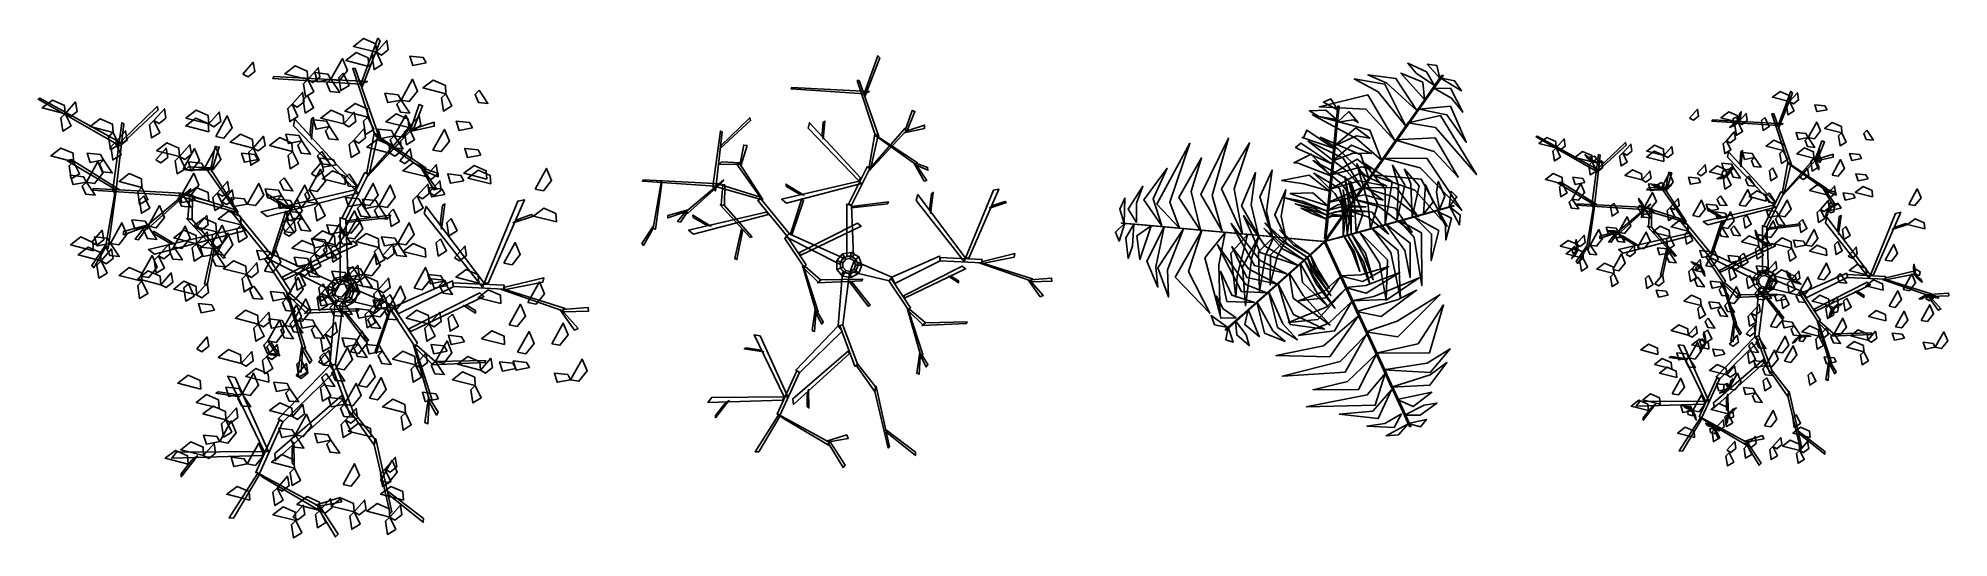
# Model space of a CAD drawing. Extents: x -1501 to 596, y -723 to -174.
import ezdxf

# ---------------------------------------------------------------- set-up
doc = ezdxf.new("R2010")
doc.units = 0
doc.layers.get('0').update_dxf_attribs({"linetype": 'CONTINUOUS'})

msp = doc.modelspace()

# ---------------------------------------------------------------- linework, layer by layer
at = {"color": 0, "linetype": 'CONTINUOUS'}
for points in [[(-1129.7, -189.8, 487.8), (-1154.9, -183.4, 482.7), (-1143.7, -174.7, 480.5), (-1130.4, -180.6, 484.1)], [(-1146.6, -224.9, 576.6), (-1128.1, -174.4, 652.3), (-1125.6, -177.3, 648), (-1145.3, -227.8, 572.3)], [(-1129.7, -189.8, 487.8), (-1118.3, -176.8, 475.3), (-1116.6, -187.1, 476.2), (-1124.1, -193, 483.8)], [(-1276.2, -213.8, 651.8), (-1264.8, -200.8, 639.4), (-1263.1, -211.1, 640.3), (-1270.6, -217, 647.8)], [(-1205, -219.9, 487.8), (-1230.2, -213.5, 482.7), (-1219, -204.9, 480.5), (-1205.7, -210.7, 484.1)], [(-1205, -219.9, 487.8), (-1193.6, -206.9, 475.3), (-1191.9, -217.2, 476.2), (-1199.4, -223.1, 483.8)], [(-1179.7, -219.5, 452.5), (-1167, -196.8, 447.4), (-1161.5, -209.9, 445.2), (-1170.6, -221.3, 448.8)], [(-1138, -205.3, 569.1), (-1163.2, -198.9, 564), (-1151.9, -190.2, 561.8), (-1138.6, -196.1, 565.5)], [(-1132.2, -278.2, 496.6), (-1155.6, -207.5, 602.7), (-1153.1, -207.5, 602.7), (-1126.9, -282, 490.9)], [(-1129.7, -189.8, 462.6), (-1123.2, -203.2, 457.4), (-1132.3, -208.8, 475.7), (-1134.5, -194.4, 472.9)], [(-1075.1, -201.4, 574.1), (-1089.7, -204.3, 569), (-1092.8, -194.1, 587.3), (-1078.3, -195.6, 584.5)], [(-594.4, -235.4, 238), (-579.1, -193.7, 269.2), (-577.1, -196.1, 267.4), (-593.3, -237.8, 236.2)], [(31.9, -226.2, 174.4), (11.7, -212.8, 167.8), (2.5, -202, 159), (23.2, -211.3, 160.6)], [(37.6, -218.2, 162.1), (23.8, -203.1, 150.4), (34.4, -204.5, 147.2)], [(-1146.6, -224.9, 576.6), (-1243.5, -218.5, 627), (-1242.4, -216.6, 628.7), (-1139.6, -222, 576.7)], [(-1205, -219.9, 487.8), (-1198.5, -233.3, 482.6), (-1207.6, -238.9, 500.9), (-1209.8, -224.5, 498.1)], [(-1179.7, -219.5, 387), (-1194.3, -222.4, 381.8), (-1197.4, -212.2, 400.1), (-1182.9, -213.8, 397.3)], [(-1179.7, -219.5, 427.3), (-1170, -234, 414.8), (-1180.4, -232.9, 415.7), (-1184.2, -224.2, 423.3)], [(-1166.1, -212.9, 518.7), (-1159.6, -226.3, 513.6), (-1168.7, -231.9, 531.8), (-1170.9, -217.5, 529)], [(-1102.6, -242.3, 427.3), (-1090, -219.5, 422.2), (-1084.5, -232.6, 420), (-1093.6, -244, 423.6)], [(-1053.4, -235.4, 569.1), (-1078.6, -229, 564), (-1067.3, -220.4, 561.8), (-1054, -226.2, 565.5)], [(-594.4, -235.4, 238), (-674.4, -230.1, 258.8), (-673.5, -228.5, 259.5), (-588.6, -233, 238)], [(-582.5, -279.4, 204.9), (-601.8, -221, 248.8), (-599.8, -221, 248.8), (-578.1, -282.5, 202.6)], [(0.3, -271, 207.8), (-29.9, -233.2, 199), (-56.3, -219.2, 192), (-22.8, -225, 200.4)], [(12.5, -253.7, 199.5), (-20.6, -223.7, 185.5), (-41.3, -214.7, 182.8), (-10.5, -218.6, 181)], [(20.9, -241.8, 191), (-5, -212.7, 176.6), (18.9, -222.7, 179.4)], [(27, -233.2, 184.6), (28.5, -233.2, 184.6), (41.2, -215.2, 157.1), (39.7, -215.2, 157.1)], [(32, -229.7, 176.6), (50.5, -240.4, 167.6), (62.9, -255.8, 168.5), (49.3, -229.1, 159.3)], [(37.9, -217.8, 160.8), (61.5, -232.1, 149.8), (53.8, -221.1, 148.1)], [(-1416.5, -289.5, 497.8), (-1500.9, -241.5, 548.2), (-1499.1, -240.3, 549.9), (-1408.9, -290, 497.9)], [(-1471.4, -257.4, 513), (-1496.6, -251, 507.9), (-1485.4, -242.4, 505.7), (-1472.1, -248.2, 509.3)], [(-1471.4, -257.4, 487.8), (-1459.9, -244.4, 475.3), (-1458.3, -254.8, 476.2), (-1465.8, -260.7, 483.8)], [(-1408.8, -286.8, 502.2), (-1370.2, -249.5, 578), (-1369.2, -253.1, 573.6), (-1408.9, -290, 497.9)], [(-1222.3, -246.9, 542.7), (-1215.8, -260.3, 537.5), (-1224.8, -265.9, 555.8), (-1227, -251.5, 553)], [(-1222.3, -246.9, 603.1), (-1210.8, -233.9, 590.7), (-1209.1, -244.2, 591.5), (-1216.7, -250.1, 599.1)], [(-1205.2, -237.5, 567.9), (-1198.7, -250.9, 562.7), (-1207.8, -256.6, 581), (-1210, -242.1, 578.2)], [(-1139.1, -261.2, 578.5), (-1164.3, -254.7, 573.4), (-1153.1, -246.1, 571.2), (-1139.8, -251.9, 574.8)], [(-1102.6, -242.3, 427.3), (-1117.2, -245.1, 422.1), (-1120.4, -234.9, 440.4), (-1105.8, -236.5, 437.6)], [(-1102.6, -242.3, 427.3), (-1093, -256.7, 414.8), (-1103.4, -255.6, 415.7), (-1107.2, -246.9, 423.3)], [(-1092, -273.9, 454), (-1082.6, -247.2, 523.3), (-1078.9, -248.5, 520.1), (-1089.1, -273.9, 454)], [(-1053.4, -235.4, 594.3), (-1046.9, -248.8, 589.2), (-1056, -254.5, 607.4), (-1058.2, -240, 604.6)], [(-1016.8, -231.5, 483.4), (-1007.2, -246, 470.9), (-1017.6, -244.9, 471.8), (-1021.4, -236.2, 479.4)], [(-11.5, -287.6, 205.6), (-43.4, -252.3, 196.4), (-94.5, -249.6, 183.9), (-41.3, -236.7, 196.3)], [(-74.8, -253.1, 361.8), (-90.1, -244.8, 355.8), (-82.1, -241.1, 356.1)], [(-76.8, -272.9, 368.2), (-75.3, -272.9, 368.2), (-72.9, -249, 360.1), (-74.4, -249, 360.1)], [(3.5, -266.5, 208.3), (4.9, -266.5, 208.3), (28.5, -233.2, 184.5), (27, -233.2, 184.5)], [(14.9, -252.2, 197.2), (45.4, -258.6, 183), (66.7, -288.7, 181.7), (49.4, -249.2, 177.7)], [(421.7, -244.1, 162.6), (402.8, -239.3, 160.9), (411.2, -232.8, 160.2), (421.2, -237.2, 161.4)], [(409.1, -270.4, 192.2), (422.9, -232.6, 217.4), (424.8, -234.8, 216), (410, -272.6, 190.8)], [(421.7, -244.1, 154.2), (426.6, -254.2, 152.5), (419.8, -258.4, 158.6), (418.1, -247.6, 157.6)], [(421.7, -244.1, 162.6), (430.3, -234.4, 158.4), (431.5, -242.1, 158.7), (425.9, -246.5, 161.3)], [(462.7, -252.9, 191.4), (451.7, -255, 189.7), (449.4, -247.4, 195.8), (460.3, -248.5, 194.8)], [(-1471.4, -257.4, 462.6), (-1464.9, -270.8, 457.4), (-1474, -276.5, 475.7), (-1476.2, -262, 472.9)], [(-1418.8, -277.9, 487.8), (-1444, -271.5, 482.7), (-1432.8, -262.9, 480.5), (-1419.5, -268.7, 484.1)], [(-1419.1, -341.1, 422.2), (-1409.3, -267.3, 528.4), (-1407.1, -268.3, 528.4), (-1416, -346.9, 416.5)], [(-1373.9, -264.9, 487.8), (-1367.4, -278.2, 482.6), (-1376.5, -283.9, 500.9), (-1378.7, -269.4, 498.1)], [(-1373.9, -264.9, 462.6), (-1362.4, -251.9, 450.1), (-1360.8, -262.2, 451), (-1368.3, -268.1, 458.6)], [(-1313.8, -277.2, 651.8), (-1339, -270.8, 646.8), (-1327.8, -262.1, 644.6), (-1314.5, -268, 648.2)], [(-1313.7, -268.6, 513), (-1338.8, -262.2, 507.9), (-1327.6, -253.5, 505.7), (-1314.3, -259.4, 509.3)], [(-1313.7, -268.6, 513), (-1302.2, -255.6, 500.5), (-1300.5, -265.9, 501.4), (-1308, -271.8, 509)], [(-1306.1, -282.5, 355.9), (-1293.4, -259.8, 350.8), (-1288, -272.8, 348.6), (-1297, -284.2, 352.2)], [(-1151.5, -337, 388.3), (-1219.2, -263.4, 465.6), (-1220.8, -270.8, 457.9), (-1153.1, -341, 384.1)], [(-1202.3, -278.1, 452.7), (-1201.1, -263.1, 479.6), (-1198.6, -261.5, 482.4), (-1201.1, -285, 440.4)], [(-1181.2, -271.5, 623.4), (-1195.8, -274.3, 618.3), (-1198.9, -264.1, 636.5), (-1184.4, -265.7, 633.7)], [(-1165.5, -268.6, 487.8), (-1190.7, -262.2, 482.7), (-1179.5, -253.5, 480.5), (-1166.2, -259.4, 484.1)], [(-1181.2, -271.5, 623.4), (-1171.5, -285.9, 610.9), (-1181.9, -284.8, 611.8), (-1185.7, -276.1, 619.4)], [(-1165.5, -268.6, 563.4), (-1154.1, -255.6, 550.9), (-1152.4, -265.9, 551.8), (-1159.9, -271.8, 559.4)], [(-1139.1, -261.2, 513), (-1132.6, -274.5, 507.8), (-1141.7, -280.2, 526.1), (-1143.9, -265.7, 523.3)], [(-1135.9, -320.9, 405.3), (-1092, -270.8, 457.9), (-1090.4, -274.1, 454.3), (-1140, -327.2, 398.6)], [(-1094.2, -272.5, 513), (-1119.4, -266.1, 507.9), (-1108.1, -257.5, 505.7), (-1094.8, -263.3, 509.3)], [(-1110, -281.5, 427.3), (-1097.4, -258.8, 422.2), (-1091.9, -271.9, 420), (-1101, -283.2, 423.6)], [(-1094.2, -272.5, 553.3), (-1087.7, -285.9, 548.1), (-1096.7, -291.5, 566.4), (-1098.9, -277.1, 563.6)], [(-1094.2, -272.5, 487.8), (-1082.7, -259.5, 475.3), (-1081, -269.8, 476.2), (-1088.6, -275.7, 483.8)], [(-1088, -273.7, 453.3), (-1066.1, -266.7, 446), (-1066.1, -271.1, 441.4), (-1093.1, -276.7, 453.4)], [(-1024.3, -272.8, 508.6), (-1038.9, -275.7, 503.5), (-1042, -265.5, 521.8), (-1027.5, -267.1, 519)], [(-751.7, -292.6, 190.7), (-719.8, -261.8, 221.9), (-719, -264.8, 220.2), (-751.8, -295.2, 188.9)], [(-598.4, -327.9, 160.3), (-654.3, -267.2, 192.2), (-655.6, -273.3, 189), (-599.8, -331.3, 158.5)], [(-640.4, -279.3, 186.8), (-639.4, -266.9, 197.9), (-637.4, -265.6, 199.1), (-639.4, -285, 181.8)], [(-546.1, -275.7, 187.1), (-527.9, -269.9, 184.1), (-527.9, -273.5, 182.2), (-550.2, -278.2, 187.1)], [(-549.3, -275.8, 187.4), (-541.5, -253.8, 216), (-538.5, -254.9, 214.6), (-547, -275.8, 187.4)], [(-75.9, -263.8, 365.4), (-95, -260.3, 360.4), (-105.5, -254, 356.1), (-87.5, -253.3, 359.4)], [(-26.2, -308.5, 202.8), (-53.3, -284.8, 195.3), (-102.1, -258.5, 182.4), (-39, -275.4, 198.4)], [(-74.5, -266.6, 365.5), (-57.2, -264.1, 360.2), (-52.1, -267, 358.1), (-62.3, -255, 358.7)], [(-43.5, -333, 199.2), (-42, -333, 199.2), (4.9, -266.6, 208.1), (3.4, -266.6, 208.1)], [(2.8, -267.5, 207.9), (32.9, -272.6, 203.2), (77.9, -324.1, 186.7), (38.3, -259.4, 205.4)], [(311.8, -262.2, 217.3), (320.4, -252.4, 213.1), (321.7, -260.1, 213.4), (316, -264.6, 215.9)], [(409.1, -270.4, 192.2), (336.4, -265.7, 209), (337.2, -264.2, 209.6), (414.3, -268.3, 192.2)], [(365.2, -266.7, 162.6), (346.3, -261.9, 160.9), (354.8, -255.4, 160.2), (364.7, -259.8, 161.4)], [(364.7, -267.3, 162.4), (358.7, -269.8, 161.5), (355.7, -272.4, 164.4), (360.1, -270.8, 165.9)], [(365.2, -266.7, 162.6), (363.7, -261.1, 159.1), (359.8, -262.6, 157.2), (359.5, -268, 159.4)], [(365.2, -266.7, 162.6), (370.1, -276.8, 160.9), (363.3, -281, 167), (361.6, -270.2, 166)], [(365.2, -267.1, 162.8), (367.8, -261.2, 167), (364.5, -264.2, 170.9), (363.1, -267.7, 168.1)], [(365.2, -266.7, 162.6), (373.8, -257, 158.4), (375.1, -264.7, 158.7), (369.4, -269.1, 161.3)], [(365.4, -266.9, 162.8), (366.7, -257.7, 160.9), (368.6, -255.1, 164.2), (367.8, -260.3, 165.2)], [(394.4, -261.5, 172.9), (399.3, -271.5, 171.2), (392.5, -275.7, 177.3), (390.8, -264.9, 176.3)], [(419.8, -310.5, 165.5), (402.3, -257.4, 200.9), (404.2, -257.4, 200.9), (423.8, -313.3, 163.6)], [(442, -283.5, 142.4), (451.5, -266.5, 140.7), (455.6, -276.3, 140), (448.8, -284.8, 141.2)], [(478.9, -278.4, 189.7), (460.1, -273.6, 188), (468.5, -267.1, 187.3), (478.5, -271.5, 188.5)], [(-1418.8, -277.9, 487.8), (-1412.3, -291.3, 482.6), (-1421.4, -297, 500.9), (-1423.6, -282.5, 498.1)], [(-1416.6, -289.1, 485.5), (-1410, -302.5, 480.4), (-1419.1, -308.1, 498.7), (-1421.3, -293.6, 495.9)], [(-1416.6, -289.1, 546), (-1405.1, -276.1, 533.5), (-1403.4, -286.4, 534.4), (-1410.9, -292.3, 542)], [(-1345.7, -304.4, 513), (-1370.9, -298, 507.9), (-1359.7, -289.3, 505.7), (-1346.4, -295.2, 509.3)], [(-1345.7, -304.4, 462.6), (-1334.3, -291.4, 450.1), (-1332.6, -301.7, 451), (-1340.1, -307.6, 458.6)], [(-1311, -315.6, 381.8), (-1306.5, -293.2, 390.7), (-1302.2, -294, 386.1), (-1310.6, -320.9, 378.2)], [(-1265, -295, 588.6), (-1290.2, -288.6, 583.5), (-1279, -279.9, 581.3), (-1265.7, -285.8, 584.9)], [(-1265, -295, 578.5), (-1253.5, -282, 566), (-1251.9, -292.3, 566.9), (-1259.4, -298.2, 574.5)], [(-1221.8, -298.7, 578.5), (-1247, -292.3, 573.4), (-1235.8, -283.6, 571.2), (-1222.5, -289.5, 574.8)], [(-1211.5, -287.2, 427.3), (-1226.1, -290.1, 422.1), (-1229.2, -279.8, 440.4), (-1214.7, -281.4, 437.6)], [(-1211.5, -287.2, 427.3), (-1201.9, -301.6, 414.8), (-1212.3, -300.6, 415.7), (-1216.1, -291.8, 423.3)], [(-1154.6, -286.4, 648.5), (-1148.1, -299.8, 643.4), (-1157.2, -305.4, 661.6), (-1159.4, -291, 658.8)], [(-1154.6, -286.4, 648.5), (-1143.2, -273.4, 636), (-1141.5, -283.7, 636.9), (-1149, -289.6, 644.5)], [(-1114.9, -300.7, 487.8), (-1140.1, -294.2, 482.7), (-1128.9, -285.6, 480.5), (-1115.6, -291.5, 484.1)], [(-1140, -322, 404.4), (-1132.2, -278.7, 497.1), (-1128.1, -281.7, 490.6), (-1137.5, -323.6, 400.9)], [(-1124.7, -284.2, 496.6), (-1075.5, -316.7, 566.8), (-1077.7, -318.9, 562.1), (-1130.6, -281.5, 487.6)], [(-1110, -281.5, 387), (-1124.7, -284.4, 381.8), (-1127.8, -274.2, 400.1), (-1113.2, -275.7, 397.3)], [(-1114.9, -300.7, 513), (-1103.4, -287.7, 500.5), (-1101.8, -298, 501.4), (-1109.3, -303.9, 509)], [(-1110, -281.5, 427.3), (-1100.4, -295.9, 414.8), (-1110.8, -294.9, 415.7), (-1114.6, -286.1, 423.3)], [(-1067.7, -297.2, 559), (-1055.1, -274.5, 553.9), (-1049.6, -287.6, 551.7), (-1058.6, -298.9, 555.4)], [(-760.2, -337.4, 157.7), (-752.1, -276.4, 201.5), (-750.3, -277.3, 201.5), (-757.6, -342.2, 155.3)], [(-730.1, -310.3, 157.6), (-726.4, -291.8, 161.3), (-722.8, -292.4, 159.4), (-729.7, -314.7, 156.1)], [(-585.6, -314.6, 167.3), (-549.3, -273.3, 189), (-548, -276.1, 187.5), (-588.9, -319.9, 164.5)], [(-588.9, -315.5, 166.9), (-582.5, -279.8, 205.2), (-579.1, -282.3, 202.5), (-586.9, -316.9, 165.4)], [(-576.3, -284.4, 204.9), (-535.7, -311.2, 233.9), (-537.5, -313, 232), (-581.2, -282.1, 201.3)], [(-248, -383.2, 207.9), (-258.7, -354.6, 203.2), (-236.6, -289.8, 186.7), (-272.8, -356.5, 205.4)], [(-201.1, -386.4, 202.5), (-212.1, -347.2, 195.6), (-194.4, -284.1, 180.1), (-224.8, -346, 197)], [(-178.8, -389.6, 200.2), (-187.9, -339.9, 191), (-171.2, -289.4, 178.2), (-201.8, -339.7, 192.7)], [(-80.7, -312.3, 361.1), (-116.5, -296.5, 361.7), (-120.7, -294.6, 355), (-115, -289.6, 368.1)], [(-79, -295, 365.9), (-113.5, -283.4, 358.9), (-111.9, -283.9, 354.8), (-108.4, -275.4, 360.8)], [(-47.9, -339.2, 190), (-64.3, -320.4, 189.9), (-106.9, -287.5, 175.9), (-68.5, -306.3, 197.7)], [(-40.4, -328.6, 200.1), (-74.3, -296, 190.6), (-93.6, -283.2, 185.4), (-49, -302.4, 197)], [(-80.4, -309.3, 363.3), (-57.4, -300.8, 366.7), (-37.6, -301.1, 347.2), (-59.1, -291.8, 375.1)], [(-80.3, -308.6, 364.2), (-78.8, -308.6, 364.2), (-75.3, -272.9, 368.1), (-76.8, -272.9, 368.1)], [(-77.9, -292.6, 365.6), (-53.8, -281.7, 362), (-39, -284.1, 355), (-54.6, -273, 363.3)], [(-11.6, -286.2, 205.5), (31.3, -298.7, 197.7), (57.7, -327.1, 188.5), (32.6, -283.9, 200.8)], [(206.6, -318.9, 165.9), (143.3, -282.9, 182.7), (144.7, -282, 183.3), (212.3, -319.3, 166)], [(165.4, -294.9, 171), (146.5, -290.1, 169.3), (155, -283.6, 168.6), (164.9, -288, 169.8)], [(165.4, -294.9, 162.6), (174, -285.1, 158.4), (175.3, -292.9, 158.7), (169.6, -297.3, 161.3)], [(212.4, -316.9, 167.4), (241.4, -288.9, 192.7), (242.1, -291.7, 191.2), (212.3, -319.3, 166)], [(238.6, -300.4, 154.2), (247.2, -290.7, 150), (248.4, -298.4, 150.3), (242.8, -302.8, 152.9)], [(283.7, -303.2, 171), (264.9, -298.4, 169.3), (273.3, -291.9, 168.6), (283.3, -296.3, 169.8)], [(283.7, -303.2, 171), (292.3, -293.5, 166.8), (293.6, -301.2, 167.1), (288, -305.6, 169.7)], [(352.3, -287, 180.9), (357.2, -297, 179.2), (350.4, -301.2, 185.3), (348.7, -290.4, 184.3)], [(352.3, -287, 201), (360.9, -277.2, 196.9), (362.1, -285, 197.2), (356.5, -289.4, 199.7)], [(414.7, -297.7, 192.8), (395.8, -292.9, 191.1), (404.2, -286.4, 190.4), (414.2, -290.8, 191.6)], [(442, -283.5, 142.4), (431.1, -285.6, 140.7), (428.7, -278, 146.8), (439.6, -279.2, 145.9)], [(442, -283.5, 142.4), (449.2, -294.3, 138.3), (441.4, -293.5, 138.6), (438.6, -286.9, 141.1)], [(450, -307.2, 151.3), (457.1, -287.2, 174.4), (459.8, -288.1, 173.4), (452.1, -307.2, 151.3)], [(478.9, -278.4, 198.1), (483.8, -288.4, 196.4), (477, -292.6, 202.5), (475.4, -281.8, 201.5)], [(506.4, -275.5, 161.1), (513.6, -286.3, 157), (505.8, -285.5, 157.3), (503, -278.9, 159.8)], [(-1462, -310, 487.8), (-1487.2, -303.6, 482.7), (-1476, -295, 480.5), (-1462.7, -300.8, 484.1)], [(-1416.1, -340.4, 407.6), (-1469.5, -308.6, 467.1), (-1464.8, -307.7, 466), (-1412, -340.4, 405.7)], [(-1462, -310, 487.8), (-1455.5, -323.4, 482.6), (-1464.6, -329, 500.9), (-1466.8, -314.6, 498.1)], [(-1448, -332.4, 427.3), (-1435.4, -309.7, 422.2), (-1429.9, -322.7, 420), (-1439, -334.1, 423.6)], [(-1429.3, -307.9, 427.3), (-1443.9, -310.8, 422.1), (-1447, -300.6, 440.4), (-1432.5, -302.2, 437.6)], [(-1429.3, -307.9, 427.3), (-1419.6, -322.3, 414.8), (-1430, -321.3, 415.7), (-1433.8, -312.5, 423.3)], [(-1371.9, -308.1, 462.6), (-1360.5, -295.1, 450.1), (-1358.8, -305.4, 451), (-1366.3, -311.3, 458.6)], [(-1345.7, -304.4, 381.9), (-1339.2, -317.7, 376.8), (-1348.3, -323.4, 395.1), (-1350.5, -308.9, 392.3)], [(-1341.9, -318.3, 355.9), (-1329.2, -295.6, 350.8), (-1323.8, -308.6, 348.6), (-1332.8, -320, 352.2)], [(-1318.4, -317.3, 402.1), (-1333, -320.2, 396.9), (-1336.1, -310, 415.2), (-1321.6, -311.5, 412.4)], [(-1318.4, -317.3, 402.1), (-1305.8, -294.6, 397), (-1300.3, -307.7, 394.8), (-1309.4, -319, 398.4)], [(-1260, -307.8, 295.7), (-1274.6, -310.7, 290.6), (-1277.7, -300.5, 308.9), (-1263.2, -302.1, 306.1)], [(-1265, -295, 381.9), (-1258.5, -308.4, 376.8), (-1267.6, -314, 395.1), (-1269.8, -299.5, 392.3)], [(-1221.8, -298.7, 578.5), (-1215.3, -312.1, 573.3), (-1224.4, -317.7, 591.6), (-1226.6, -303.2, 588.8)], [(-1200.9, -323.3, 285.6), (-1189.4, -310.3, 273.2), (-1187.8, -320.6, 274.1), (-1195.3, -326.5, 281.7)], [(-1189.7, -298.9, 483.4), (-1180, -313.4, 470.9), (-1190.4, -312.3, 471.8), (-1194.2, -303.6, 479.4)], [(-1174, -313.4, 518), (-1188.6, -316.2, 512.9), (-1191.7, -306, 531.1), (-1177.2, -307.6, 528.3)], [(-1104, -308.9, 542.7), (-1092.6, -295.9, 530.2), (-1090.9, -306.2, 531.1), (-1098.4, -312.1, 538.7)], [(-1075.5, -326.4, 651.8), (-1100.7, -320, 646.8), (-1089.5, -311.3, 644.6), (-1076.2, -317.2, 648.2)], [(-1075.5, -326.4, 651.8), (-1064, -313.4, 639.4), (-1062.4, -323.7, 640.3), (-1069.9, -329.6, 647.8)], [(-1008.4, -329.2, 543.9), (-1033.6, -322.8, 538.8), (-1022.3, -314.1, 536.6), (-1009, -320, 540.3)], [(-1014.9, -302.7, 483.4), (-1029.6, -305.6, 478.3), (-1032.7, -295.4, 496.6), (-1018.1, -296.9, 493.8)], [(-731.5, -313, 156.7), (-753.3, -312.9, 186), (-750.8, -310.3, 185.8), (-730.4, -311.2, 157.5)], [(-709.3, -347.9, 124.6), (-734, -312.8, 158.3), (-730.7, -312.2, 157.3), (-705.6, -351.4, 120.7)], [(-536.5, -314.7, 231.7), (-525.5, -330.6, 229.8), (-528.3, -331.3, 227.3), (-539.9, -311.4, 231.2)], [(-537.6, -311.6, 231.9), (-524.6, -316.3, 263.8), (-524.3, -319.4, 262.3), (-537, -313.9, 231.9)], [(-224.6, -386.3, 205.5), (-235.3, -342.9, 197.7), (-223.9, -305.8, 188.5), (-248.7, -349.2, 200.8)], [(-82, -325.6, 349.4), (-118, -311.8, 348.2), (-122.5, -311.1, 325.9), (-103.5, -301.6, 355.2)], [(-57.1, -352.3, 170), (-70.2, -334.3, 172.5), (-101.4, -308.8, 163.4), (-63, -329.6, 183.4)], [(-85.6, -361.8, 317.2), (-84.1, -361.8, 317.2), (-78.8, -308.6, 364), (-80.3, -308.6, 364)], [(-82.7, -324.7, 349.9), (-47.8, -315.5, 351.7), (-38.3, -318.7, 341.4), (-53, -307.1, 360.3)], [(-38.6, -383.5, 271.8), (-41.3, -354.6, 268.5), (-53.5, -312.3, 256.2), (-30.3, -356.7, 278.6)], [(-22.3, -379.1, 286.6), (-22.4, -340.5, 285.4), (-45.9, -311.1, 263.1), (-14.6, -332.3, 292.4)], [(-23.5, -306.5, 202.5), (16, -316.6, 195.6), (61.8, -363.5, 180.1), (23.4, -306.2, 197)], [(-9.4, -375.5, 298.3), (-7.6, -336.4, 298.9), (-14.3, -313.7, 292.2), (-0.6, -335.4, 305.3)], [(165.4, -294.9, 154.2), (170.3, -304.9, 152.5), (163.5, -309.1, 158.6), (161.9, -298.3, 157.6)], [(204.9, -310.2, 162.6), (186, -305.4, 160.9), (194.4, -299, 160.2), (204.4, -303.3, 161.4)], [(204.2, -309.9, 162.4), (200.3, -304.6, 161.5), (197.1, -302.4, 164.4), (199.7, -306.3, 165.9)], [(204.9, -310.2, 162.6), (209.8, -320.3, 160.9), (202.9, -324.5, 167), (201.3, -313.7, 166)], [(204.9, -310.2, 162.6), (210, -307.4, 159.1), (207.6, -304, 157.2), (202.3, -305, 159.4)], [(204.5, -310.3, 162.8), (210.8, -311.4, 167), (207.1, -309, 170.9), (203.4, -308.4, 168.1)], [(204.7, -357.7, 140.7), (212, -302.2, 176.1), (213.7, -303, 176.1), (207, -361.9, 138.8)], [(204.8, -310.5, 162.8), (214, -309.5, 160.9), (217, -310.7, 164.2), (211.8, -311.2, 165.2)], [(206.6, -318.6, 182), (215.2, -308.9, 177.8), (216.4, -316.6, 178.1), (210.8, -321, 180.7)], [(238.6, -300.4, 162.6), (243.5, -310.5, 160.9), (236.6, -314.7, 167), (235, -303.9, 166)], [(283.6, -309.7, 217.3), (264.7, -304.9, 215.6), (273.1, -298.4, 214.9), (283.1, -302.8, 216.1)], [(320.2, -323, 192.8), (328.8, -313.3, 188.7), (330.1, -321, 189), (324.4, -325.4, 191.5)], [(352.6, -325.8, 192.8), (333.7, -321, 191.1), (342.2, -314.5, 190.4), (352.1, -318.9, 191.6)], [(360.4, -317.2, 142.4), (349.4, -319.3, 140.7), (347.1, -311.7, 146.8), (358, -312.9, 145.9)], [(405.4, -354.5, 129.4), (354.6, -299.3, 155.2), (353.4, -304.9, 152.6), (404.2, -357.6, 128)], [(367.2, -310.4, 150.9), (368.2, -299.1, 159.9), (370, -297.9, 160.8), (368.2, -315.5, 146.8)], [(383.1, -305.4, 207.8), (372.2, -307.5, 206.1), (369.8, -299.9, 212.2), (380.7, -301.1, 211.2)], [(383.1, -305.4, 207.8), (390.3, -316.2, 203.6), (382.5, -315.4, 203.9), (379.7, -308.8, 206.5)], [(414.7, -297.7, 171), (419.5, -307.7, 169.3), (412.7, -311.9, 175.4), (411.1, -301.1, 174.4)], [(417.1, -342.4, 135.1), (450, -304.9, 152.6), (451.2, -307.4, 151.4), (414, -347.2, 132.9)], [(414, -343.3, 134.8), (419.8, -310.8, 165.7), (422.9, -313.1, 163.5), (415.8, -344.5, 133.6)], [(425.5, -314.9, 165.5), (462.3, -339.3, 188.9), (460.7, -341, 187.4), (421.1, -312.9, 162.5)], [(448.4, -306.2, 171), (429.5, -301.4, 169.3), (437.9, -294.9, 168.6), (447.9, -299.3, 169.8)], [(448.4, -306.2, 184.4), (453.2, -316.2, 182.7), (446.4, -320.4, 188.8), (444.8, -309.6, 187.9)], [(453, -307, 151.1), (469.4, -301.8, 148.7), (469.4, -305.1, 147.1), (449.2, -309.3, 151.1)], [(449.8, -306.9, 151.6), (450.9, -313.2, 155.7), (451.9, -308.9, 159.7), (451.2, -305.2, 156.9)], [(449.8, -307.2, 151.6), (453.7, -315.6, 149.6), (453.6, -318.8, 152.9), (451.4, -314, 153.9)], [(450, -307.2, 151.3), (454.4, -311.1, 147.9), (456.7, -307.7, 146), (454.1, -303, 148.1)], [(450.1, -306.5, 151.1), (453.7, -301, 150.3), (454.8, -297.3, 153.1), (452, -301, 154.6)], [(468.2, -324.7, 186.3), (477.7, -307.7, 184.6), (481.8, -317.5, 183.9), (475, -326, 185.1)], [(500.7, -306.4, 169.5), (489.8, -308.6, 167.8), (487.5, -300.9, 173.9), (498.3, -302.1, 173)], [(-1448, -332.4, 427.3), (-1462.6, -335.2, 422.1), (-1465.8, -325, 440.4), (-1451.2, -326.6, 437.6)], [(-1448, -332.4, 427.3), (-1438.4, -346.8, 414.8), (-1448.8, -345.8, 415.7), (-1452.6, -337, 423.3)], [(-1387, -338.2, 487.8), (-1412.2, -331.8, 482.7), (-1400.9, -323.1, 480.5), (-1387.6, -329, 484.1)], [(-1342.9, -345.5, 427.3), (-1330.2, -322.7, 422.2), (-1324.7, -335.8, 420), (-1333.8, -347.2, 423.6)], [(-1312.6, -318.9, 379.7), (-1339.1, -318.8, 450.6), (-1336, -315.6, 450.1), (-1311.4, -316.7, 381.6)], [(-1285.9, -361.1, 301.9), (-1315.8, -318.6, 383.5), (-1311.7, -317.9, 381.1), (-1281.4, -365.4, 292.5)], [(-1304.5, -344.6, 651.8), (-1293, -331.6, 639.4), (-1291.3, -341.9, 640.3), (-1298.8, -347.8, 647.8)], [(-1271.5, -356.6, 452.5), (-1258.9, -333.9, 447.4), (-1253.4, -346.9, 445.2), (-1262.4, -358.3, 448.8)], [(-1231, -327.7, 355.9), (-1221.4, -342.1, 343.4), (-1231.8, -341, 344.3), (-1235.6, -332.3, 351.9)], [(-1203.6, -341.1, 623.4), (-1191, -318.4, 618.3), (-1185.5, -331.5, 616.1), (-1194.6, -342.8, 619.7)], [(-1163.9, -335.2, 569.1), (-1189, -328.8, 564), (-1177.8, -320.1, 561.8), (-1164.5, -326, 565.5)], [(-1167.5, -371.9, 351.6), (-1142.5, -321.9, 404.2), (-1138.8, -324.2, 401.8), (-1163.4, -373.3, 350.2)], [(-1159.5, -323.4, 483.4), (-1149.9, -337.8, 470.9), (-1160.3, -336.8, 471.8), (-1164.1, -328, 479.4)], [(-1145.8, -356.6, 427.3), (-1133.2, -333.9, 422.2), (-1127.7, -346.9, 420), (-1136.8, -358.3, 423.6)], [(-1084.8, -347.6, 513), (-1073.3, -334.6, 500.5), (-1071.7, -344.9, 501.4), (-1079.2, -350.8, 509)], [(-1076.4, -321, 561.3), (-1063.2, -340.2, 556.9), (-1066.5, -341.1, 550.7), (-1080.6, -316.9, 560.2)], [(-1077.8, -317.3, 561.8), (-1062, -322.9, 639.1), (-1061.7, -326.6, 635.5), (-1077, -320, 561.8)], [(-1071.7, -343.9, 462.6), (-1060.2, -330.9, 450.1), (-1058.6, -341.2, 451), (-1066.1, -347.1, 458.6)], [(-1033.7, -330.9, 508.6), (-1048.3, -333.7, 503.5), (-1051.4, -323.5, 521.8), (-1036.9, -325.1, 519)], [(-1004.1, -334.5, 563.4), (-1029.2, -328.1, 558.3), (-1018, -319.4, 556.1), (-1004.7, -325.3, 559.7)], [(-955.5, -340.3, 606.7), (-942.9, -317.5, 601.7), (-937.4, -330.6, 599.5), (-946.4, -342, 603.1)], [(-757.7, -336.8, 151.6), (-837.7, -331.5, 172.4), (-836.8, -330, 173.1), (-751.9, -334.5, 151.7)], [(-816.7, -336.1, 171.9), (-823.4, -384.3, 200.9), (-825.8, -383.5, 199), (-816.8, -330.7, 168.2)], [(-751.9, -334.5, 151.7), (-788.2, -366.9, 180.6), (-789.5, -364.7, 178.7), (-748.5, -330.3, 148)], [(-709.9, -350.8, 123.2), (-757.6, -337.1, 151.9), (-752.5, -335.1, 151.2), (-707.1, -349.5, 122.8)], [(-747.2, -335.6, 151.2), (-747.5, -357.9, 195.1), (-751.2, -357.4, 192), (-749.4, -335.4, 149.5)], [(-599.8, -331.3, 158.5), (-684.9, -351.2, 182), (-679.4, -355.4, 179.7), (-597.1, -334.1, 157.2)], [(-666.9, -344.7, 178.4), (-679.6, -337.1, 187.7), (-680.1, -334.6, 188.7), (-660.4, -346.8, 174.1)], [(-611.6, -356.8, 145.1), (-591, -315.5, 166.8), (-587.9, -317.4, 165.8), (-608.2, -357.9, 144.6)], [(-267.3, -380.4, 197.2), (-277.1, -350.7, 183), (-261.7, -317.2, 181.7), (-287.2, -352, 177.7)], [(-161.5, -391.1, 190.7), (-169.4, -357.5, 194), (-164.5, -321.9, 180.8), (-179.9, -358.6, 207.6)], [(-145.6, -393.5, 170.8), (-152.5, -364.3, 173.9), (-146.5, -319.2, 157.4), (-159.9, -348.8, 180.2)], [(-83.6, -342.3, 334.6), (-111.7, -334.5, 331.3), (-136.1, -330.7, 319), (-105.7, -325, 341.5)], [(-65.5, -364.1, 152), (-77.6, -344.8, 156.4), (-100.8, -322.7, 152.4), (-72.5, -339.3, 166)], [(-82.6, -340.1, 336.1), (-51, -330.9, 338.6), (-20.5, -336.8, 321.9), (-50.2, -322.5, 345.9)], [(-78.9, -383.2, 122.4), (-77.4, -383.2, 122.4), (-42, -333, 199.2), (-43.4, -333, 199.2)], [(-59.7, -389.4, 244.2), (-60.9, -369.6, 247.1), (-66.5, -326.5, 238.5), (-59.6, -359.6, 257)], [(-54.1, -387.8, 257.7), (-56.4, -349.9, 254.6), (-60.2, -331.7, 250.7), (-46.9, -367.5, 263.7)], [(-37.3, -324.3, 200.2), (10.2, -341.2, 191), (45.6, -380.9, 178.2), (17.3, -329.3, 192.7)], [(7.3, -370.9, 303.1), (5.7, -334.5, 296.1), (-1.2, -318.1, 292), (15, -336.4, 298)], [(19.6, -367.5, 304.5), (21.9, -335.4, 298.9), (30.2, -354.1, 303.7)], [(37.5, -362.6, 302.5), (33.9, -343.4, 297.6), (36, -331.5, 293.3), (43.2, -347.9, 296.5)], [(172.5, -334.3, 162.6), (153.6, -329.5, 160.9), (162, -323, 160.2), (172, -327.4, 161.4)], [(206.9, -357.1, 135.9), (166.9, -333.3, 155.7), (170.4, -332.6, 155.3), (210, -357.1, 135.2)], [(172.5, -334.3, 162.6), (177.4, -344.4, 160.9), (170.5, -348.6, 167), (168.9, -337.7, 166)], [(183, -351.1, 142.4), (192.4, -334, 140.7), (196.6, -343.9, 140), (189.8, -352.4, 141.2)], [(197, -332.7, 142.4), (186.1, -334.9, 140.7), (183.7, -327.2, 146.8), (194.6, -328.4, 145.9)], [(259.7, -330.1, 171), (240.8, -325.3, 169.3), (249.2, -318.8, 168.6), (259.2, -323.2, 169.8)], [(259.7, -330.1, 154.2), (268.3, -320.3, 150), (269.5, -328, 150.3), (263.9, -332.5, 152.9)], [(280.2, -339.8, 134), (269.2, -341.9, 132.3), (266.9, -334.3, 138.4), (277.8, -335.4, 137.5)], [(279.5, -339.6, 133.8), (274, -336, 133), (270.2, -334.9, 135.8), (274, -337.8, 137.3)], [(280.2, -339.8, 134), (284, -335.4, 130.6), (280.6, -333, 128.7), (276, -335.7, 130.8)], [(280.2, -339.8, 134), (289.7, -322.7, 132.3), (293.8, -332.6, 131.6), (287, -341.1, 132.8)], [(285.7, -338.5, 127.3), (289.1, -321.7, 130.2), (292.3, -322.3, 128.7), (286.1, -342.5, 126.1)], [(324, -332.7, 98.6), (313, -334.8, 96.9), (310.7, -327.2, 103), (321.6, -328.3, 102)], [(352, -326.2, 192.6), (345.5, -327.1, 191.8), (342, -328.7, 194.6), (346.7, -328.4, 196.1)], [(352.6, -325.8, 192.8), (352.7, -320, 189.4), (348.5, -320.4, 187.5), (346.8, -325.5, 189.6)], [(352.6, -325.8, 192.8), (357.5, -335.8, 191.1), (350.7, -340.1, 197.2), (349.1, -329.2, 196.3)], [(352.5, -326.2, 193.1), (356.6, -321.2, 197.2), (352.6, -323.2, 201.2), (350.3, -326.2, 198.4)], [(352.8, -326, 193.1), (356.5, -317.5, 191.1), (359, -315.4, 194.4), (356.8, -320.2, 195.4)], [(360.4, -317.2, 142.4), (367.6, -328, 138.3), (359.8, -327.2, 138.6), (357, -320.6, 141.1)], [(376.7, -326, 161.1), (384, -336.8, 157), (376.2, -336, 157.3), (373.3, -329.5, 159.8)], [(403, -316.6, 216.2), (407.9, -326.7, 214.5), (401.1, -330.9, 220.5), (399.4, -320, 219.6)], [(432.8, -327.3, 171), (441.4, -317.5, 166.8), (442.7, -325.3, 167.1), (437, -329.7, 169.7)], [(462.4, -346.6, 217.3), (443.5, -341.8, 215.6), (451.9, -335.3, 214.9), (461.9, -339.7, 216.1)], [(507.8, -328.8, 161.1), (496.8, -331, 159.4), (494.5, -323.3, 165.5), (505.4, -324.5, 164.6)], [(-1344.4, -347.7, 367.4), (-1441.4, -341.4, 417.8), (-1440.3, -339.4, 419.4), (-1337.4, -344.9, 367.4)], [(-1416, -346.9, 416.5), (-1424, -405.2, 486.8), (-1427, -404.3, 482.1), (-1416.1, -340.4, 407.6)], [(-1387, -338.2, 513), (-1380.5, -351.6, 507.8), (-1389.6, -357.2, 526.1), (-1391.7, -342.7, 523.3)], [(-1385, -347.6, 487.8), (-1378.5, -361, 482.6), (-1387.6, -366.6, 500.9), (-1389.8, -352.1, 498.1)], [(-1337.4, -344.9, 367.4), (-1381.3, -384.2, 437.7), (-1383, -381.5, 433), (-1333.3, -339.9, 358.5)], [(-1342.9, -345.5, 427.3), (-1333.2, -359.9, 414.8), (-1343.6, -358.8, 415.7), (-1347.4, -350.1, 423.3)], [(-1328.6, -352.1, 355.9), (-1343.2, -355, 350.8), (-1346.3, -344.7, 369), (-1331.7, -346.3, 366.2)], [(-1286.6, -364.7, 298.4), (-1344.3, -348.1, 368), (-1338.1, -345.6, 366.2), (-1283.1, -363.2, 297.6)], [(-1313.7, -353.2, 487.8), (-1338.8, -346.8, 482.7), (-1327.6, -338.2, 480.5), (-1314.3, -344, 484.1)], [(-1331.7, -346.3, 366.2), (-1332.1, -373.3, 472.6), (-1336.5, -372.7, 465.1), (-1334.4, -346.1, 362.2)], [(-1304.5, -344.6, 651.8), (-1297.9, -358, 646.7), (-1307, -363.6, 665), (-1309.2, -349.2, 662.2)], [(-1299.3, -354, 546), (-1287.9, -341, 533.5), (-1286.2, -351.3, 534.4), (-1293.7, -357.2, 542)], [(-1271.5, -356.6, 402.1), (-1286.1, -359.4, 396.9), (-1289.2, -349.2, 415.2), (-1274.7, -350.8, 412.4)], [(-1153.1, -341, 384.1), (-1256.2, -365.1, 441.1), (-1249.6, -370.3, 435.3), (-1149.9, -344.5, 381)], [(-1234, -347.2, 492.8), (-1248.6, -350.1, 487.7), (-1251.7, -339.8, 505.9), (-1237.2, -341.4, 503.1)], [(-1234.4, -357.2, 432.2), (-1249.9, -348.1, 454.7), (-1250.4, -345.1, 457.1), (-1226.5, -359.8, 421.9)], [(-1220.9, -358.5, 452.5), (-1235.5, -361.4, 447.3), (-1238.6, -351.2, 465.6), (-1224.1, -352.8, 462.8)], [(-1234, -347.2, 452.5), (-1224.3, -361.6, 440), (-1234.7, -360.6, 440.9), (-1238.5, -351.8, 448.5)], [(-1229.2, -373.6, 572.3), (-1216.5, -350.9, 567.2), (-1211.1, -364, 565), (-1220.1, -375.3, 568.6)], [(-1220.9, -358.5, 452.5), (-1208.3, -335.8, 447.4), (-1202.8, -348.9, 445.2), (-1211.8, -360.3, 448.8)], [(-1203.6, -341.1, 623.4), (-1194, -355.5, 610.9), (-1204.4, -354.5, 611.8), (-1208.2, -345.7, 619.4)], [(-1192.4, -356, 651.8), (-1185.9, -369.4, 646.7), (-1195, -375, 665), (-1197.2, -360.6, 662.2)], [(-1145.8, -356.6, 502.9), (-1160.4, -359.4, 497.7), (-1163.6, -349.2, 516), (-1149, -350.8, 513.2)], [(-1127.1, -358.5, 427.3), (-1141.7, -361.4, 422.1), (-1144.8, -351.2, 440.4), (-1130.3, -352.8, 437.6)], [(-1127.1, -358.5, 452.5), (-1114.4, -335.8, 447.4), (-1109, -348.9, 445.2), (-1118, -360.3, 448.8)], [(-1084.8, -347.6, 513), (-1078.3, -361, 507.8), (-1087.4, -366.6, 526.1), (-1089.6, -352.1, 523.3)], [(-1054.4, -345.9, 483.4), (-1069, -348.7, 478.3), (-1072.1, -338.5, 496.6), (-1057.6, -340.1, 493.8)], [(-1059.2, -375.8, 611.9), (-1057.1, -358, 634.4), (-1054.6, -356.2, 636.8), (-1058.3, -384, 601.6)], [(-1007.1, -443.4, 568.1), (-967.2, -351.8, 645.4), (-974.6, -353.3, 637.6), (-1011.5, -443.6, 563.8)], [(-679.3, -391.4, 106.9), (-710.9, -352.5, 122.8), (-707.7, -350.7, 122.1), (-676.7, -388.9, 106.4)], [(-675.2, -389.7, 105.6), (-662.5, -350.6, 108.8), (-660.7, -352.6, 107.4), (-673.7, -390.4, 104.7)], [(-613.3, -413.7, 102.7), (-613.3, -356.5, 145.6), (-608.2, -358.1, 144.4), (-605.9, -413.7, 102.7)], [(-608.2, -359.3, 143.5), (-567.6, -354.1, 147.4), (-568.6, -356.2, 145.8), (-608.2, -360.8, 142.4)], [(-482.9, -415.9, 232.7), (-535.5, -346.2, 256.2), (-537.2, -352.8, 253.9), (-484.4, -419.5, 231.4)], [(-522.2, -360, 252.5), (-520.5, -345.3, 261.9), (-518.4, -343.8, 262.8), (-521.5, -366.8, 248.3)], [(-479.3, -415.8, 234.5), (-446.3, -340.2, 266.4), (-452.4, -341.4, 263.2), (-482.9, -415.9, 232.7)], [(-451.8, -357.8, 261), (-440, -353.7, 272.1), (-438, -355, 273.3), (-456.6, -361, 256)], [(-308.7, -377.7, 160.8), (-308, -350, 149.8), (-313.7, -362.2, 148.1)], [(-295.3, -376.7, 176.6), (-295.3, -355.5, 167.6), (-288.2, -337, 168.5), (-304.5, -362.1, 159.3)], [(-131.3, -393.9, 152.7), (-136.6, -370, 154.8), (-131.5, -340.8, 142.5), (-143.4, -368.3, 163.1)], [(-85.8, -364.2, 307), (-104.7, -358.1, 309.9), (-133.8, -349.2, 301.3), (-113.6, -353.4, 319.9)], [(-85.2, -358.4, 320.5), (-121.5, -346.8, 317.5), (-126.6, -345.1, 313.5), (-101.6, -344.4, 326.6)], [(-86.3, -368.8, 285.2), (-102.6, -363, 290.5), (-121, -356.3, 285.5), (-99.9, -361.3, 302)], [(-84.9, -354.8, 323.3), (-45, -346.3, 323.6), (-24.6, -352.2, 308.8), (-44.9, -337.2, 331.8)], [(-68.3, -391.7, 202.6), (-68.3, -374.3, 210), (-70.7, -348.6, 209.6), (-66.1, -374.5, 220.4)], [(-64.2, -390.6, 222.4), (-64.7, -373.3, 227.7), (-68.6, -341, 222.7), (-62, -375.2, 239.2)], [(-57.4, -351, 170.8), (-28.6, -359.6, 173.9), (7.4, -387.4, 157.4), (-11.5, -361, 180.2)], [(-47.3, -338.4, 190.7), (-14.3, -348.4, 194), (14.1, -370.5, 180.8), (-10, -338.8, 207.6)], [(47.9, -359.7, 298.9), (50.2, -342.5, 293), (56.4, -348.6, 293.3)], [(183, -351.1, 142.4), (190.2, -361.9, 138.3), (182.4, -361.1, 138.6), (179.6, -354.5, 141.1)], [(260.7, -362.6, 122.5), (188, -357.8, 139.3), (188.8, -356.4, 139.8), (265.9, -360.5, 122.5)], [(228.8, -355.4, 171), (233.6, -365.5, 169.3), (226.8, -369.7, 175.4), (225.2, -358.9, 174.4)], [(262.1, -360.8, 142.7), (256.5, -353.4, 140.7), (255.9, -350.3, 144), (259.1, -354.5, 145)], [(262.1, -361.2, 142.7), (259.7, -355.2, 146.8), (259.6, -359.6, 150.8), (261.1, -363.1, 148)], [(261.8, -360.9, 142.4), (271.3, -343.9, 140.7), (275.4, -353.7, 140), (268.6, -362.2, 141.2)], [(284.5, -341, 126.6), (264.7, -340.9, 150.2), (267, -338.5, 150), (285.5, -339.3, 127.2)], [(279.9, -340, 134.3), (286.2, -338.9, 138.4), (281.9, -337.8, 142.4), (278.2, -338.6, 139.6)], [(280.2, -340, 134.3), (288.6, -336, 132.3), (291.8, -336.2, 135.6), (287, -338.4, 136.6)], [(304.6, -372.6, 100.6), (282.2, -340.7, 127.8), (285.2, -340.2, 127), (308, -375.8, 97.5)], [(290.6, -360.2, 217.3), (299.2, -350.5, 213.1), (300.5, -358.2, 213.4), (294.9, -362.6, 215.9)], [(315.4, -369.2, 150.8), (324.8, -352.2, 149.1), (329, -362, 148.4), (322.2, -370.5, 149.6)], [(345.7, -347.5, 118.6), (352.9, -358.3, 114.5), (345.1, -357.6, 114.8), (342.3, -351, 117.3)], [(366.3, -357.6, 207.8), (375.7, -340.6, 206.1), (379.9, -350.4, 205.4), (373.1, -358.9, 206.6)], [(396.1, -353.2, 189.7), (377.2, -348.4, 188), (385.6, -341.9, 187.3), (395.6, -346.3, 188.5)], [(393.4, -380.7, 117.2), (412.2, -343.2, 134.7), (414.9, -345, 133.9), (396.5, -381.7, 116.7)], [(399.3, -344.3, 161.1), (406.6, -355.1, 157), (398.8, -354.4, 157.3), (395.9, -347.8, 159.8)], [(409.6, -369.2, 142.4), (419.1, -352.2, 140.7), (423.2, -362, 140), (416.4, -370.5, 141.2)], [(455.4, -362.5, 171), (464, -352.7, 166.8), (465.2, -360.5, 167.1), (459.6, -364.9, 169.7)], [(461.7, -342.5, 187.1), (471.6, -357, 185.6), (469.1, -357.6, 183.6), (458.5, -339.5, 186.7)], [(460.7, -339.7, 187.3), (472.5, -343.9, 213), (472.7, -346.7, 211.8), (461.2, -341.8, 187.3)], [(462.4, -346.6, 217.3), (471, -336.8, 213.1), (472.2, -344.6, 213.4), (466.6, -349, 215.9)], [(478.2, -361.2, 161.1), (467.3, -363.3, 159.4), (464.9, -355.7, 165.5), (475.8, -356.9, 164.6)], [(465.8, -360, 166.9), (472, -358, 166.1), (475.2, -355.7, 168.9), (470.7, -356.9, 170.4)], [(493.7, -349.9, 169.5), (482.8, -352.1, 167.8), (480.4, -344.4, 173.9), (491.3, -345.6, 173)], [(512.7, -348.7, 181.3), (493.8, -343.9, 179.6), (502.3, -337.4, 178.9), (512.2, -341.8, 180.1)], [(552.4, -357, 202.2), (561.8, -340, 200.6), (566, -349.8, 199.8), (559.2, -358.3, 201)], [(-1421.6, -399.8, 452.5), (-1409, -377.1, 447.4), (-1403.5, -390.1, 445.2), (-1412.6, -401.5, 448.8)], [(-1380.4, -381, 402.1), (-1395, -383.9, 396.9), (-1398.1, -373.7, 415.2), (-1383.6, -375.2, 412.4)], [(-1380.4, -381, 427.3), (-1367.7, -358.3, 422.2), (-1362.3, -371.4, 420), (-1371.3, -382.7, 423.6)], [(-1332, -373.8, 472.2), (-1295.6, -415.4, 602.3), (-1298, -416.1, 602.3), (-1337.8, -372.7, 465.3)], [(-1305.2, -387.1, 557.1), (-1330.3, -380.7, 552.1), (-1319.1, -372, 549.9), (-1305.8, -377.9, 553.5)], [(-1327.5, -382.2, 651.8), (-1316, -369.2, 639.4), (-1314.4, -379.5, 640.3), (-1321.9, -385.4, 647.8)], [(-1278.1, -379.4, 487.8), (-1303.3, -373, 482.7), (-1292, -364.4, 480.5), (-1278.8, -370.2, 484.1)], [(-1249.4, -413.9, 258.9), (-1287.8, -366.7, 297.6), (-1283.8, -364.6, 295.8), (-1246.3, -410.9, 257.9)], [(-1244.5, -411.8, 255.7), (-1229.1, -364.4, 263.5), (-1226.9, -366.9, 260.3), (-1242.7, -412.7, 253.6)], [(-1229.2, -373.6, 587.4), (-1219.5, -388, 574.9), (-1229.9, -387, 575.8), (-1233.7, -378.2, 583.4)], [(-1231.2, -388.6, 651.8), (-1219.8, -375.6, 639.4), (-1218.1, -385.9, 640.3), (-1225.6, -391.8, 647.8)], [(-1211.3, -371.8, 250.4), (-1226, -374.7, 245.2), (-1229.1, -364.4, 263.5), (-1214.5, -366, 260.7)], [(-1220.9, -358.5, 427.3), (-1211.3, -373, 414.8), (-1221.7, -371.9, 415.7), (-1225.4, -363.2, 423.3)], [(-1211.3, -371.8, 250.4), (-1201.7, -386.2, 237.9), (-1212.1, -385.2, 238.8), (-1215.9, -376.4, 246.4)], [(-1169.5, -440.9, 248.9), (-1169.5, -371.5, 352.8), (-1163.4, -373.6, 349.8), (-1160.5, -440.9, 248.9)], [(-1166.3, -386.7, 518), (-1153.7, -364, 512.9), (-1148.2, -377.1, 510.7), (-1157.3, -388.4, 514.4)], [(-1163.4, -375, 347.6), (-1114.1, -368.6, 357.2), (-1115.4, -371.2, 353.3), (-1163.4, -376.8, 345)], [(-1162.7, -393.2, 517.5), (-1150.1, -370.5, 512.5), (-1144.6, -383.6, 510.3), (-1153.7, -394.9, 513.9)], [(-1145.8, -356.6, 427.3), (-1136.2, -371, 414.8), (-1146.6, -370, 415.7), (-1150.4, -361.2, 423.3)], [(-1127.1, -358.5, 427.3), (-1117.4, -373, 414.8), (-1127.8, -371.9, 415.7), (-1131.6, -363.2, 423.3)], [(-1111.1, -362.2, 651.8), (-1104.5, -375.6, 646.7), (-1113.6, -381.2, 665), (-1115.8, -366.8, 662.2)], [(-1106.3, -399.8, 452.5), (-1093.7, -377.1, 447.4), (-1088.2, -390.1, 445.2), (-1097.3, -401.5, 448.8)], [(-1011.5, -443.6, 563.8), (-1075.2, -359.1, 620.8), (-1077.3, -367.1, 615.1), (-1013.3, -448, 560.7)], [(-1047.7, -372.5, 569.1), (-1041.2, -385.9, 564), (-1050.3, -391.5, 582.2), (-1052.5, -377, 579.4)], [(-973.8, -373.1, 632.4), (-959.6, -368.2, 659.3), (-957.2, -369.8, 662.1), (-979.6, -377, 620.2)], [(-932, -376.2, 667.2), (-957.2, -369.8, 662.1), (-945.9, -361.1, 659.9), (-932.6, -367, 663.6)], [(-791.4, -365.3, 178.4), (-809.6, -371.8, 176.5), (-809.6, -369, 174), (-787.3, -362.8, 177.9)], [(-788.2, -365, 178.6), (-796, -376.4, 210.5), (-799, -375.8, 209), (-790.5, -365, 178.6)], [(-701.9, -365.3, 118), (-787, -385.2, 141.5), (-781.6, -389.5, 139.2), (-699.2, -368.2, 116.7)], [(-769, -378.7, 137.9), (-781.8, -371.2, 147.2), (-782.3, -368.7, 148.1), (-762.5, -380.8, 133.6)], [(-747.4, -358.3, 194.9), (-717.4, -392.7, 248.6), (-719.4, -393.2, 248.6), (-752.2, -357.4, 192.1)], [(-289.9, -379.4, 184.6), (-288.4, -379.4, 184.6), (-310.3, -377.4, 157.1), (-311.8, -377.4, 157.1)], [(-118.4, -423.8, 260.4), (-153.5, -403, 260.8), (-178, -369.3, 245.9), (-159.7, -409.7, 268.9)], [(-107.6, -415.2, 223.3), (-127, -402, 230.3), (-154.2, -377.5, 217.9), (-137.9, -395.8, 239)], [(-86.7, -373, 265.5), (-103, -366.8, 272.8), (-114.6, -361, 272.4), (-101.9, -364.8, 283.2)], [(-87.3, -379.7, 233.3), (-85.8, -379.7, 233.3), (-84.1, -361.8, 317.3), (-85.6, -361.8, 317.3)], [(-87, -368.4, 286.2), (-76.9, -365, 293.1), (-40.4, -364.6, 280.7), (-64.7, -362.2, 301.8)], [(-86.6, -372.6, 266.4), (-80.8, -369.9, 271.6), (-57.1, -370, 261.9), (-79.8, -367.9, 280.8)], [(-85.7, -363.7, 307.9), (-72.2, -359.9, 315.7), (-43.3, -359.6, 305.7), (-73.5, -356.9, 330.3)], [(-64.9, -363.3, 152.7), (-41.5, -370.6, 154.8), (-18.8, -389.6, 142.5), (-36.7, -365.5, 163.1)], [(-57.4, -388.8, 254.4), (-55.9, -388.8, 254.4), (-4.4, -374.5, 301.2), (-5.9, -374.5, 301.2)], [(-6.5, -374.7, 300.5), (9.6, -393.1, 303.9), (18.1, -446, 284.4), (17.5, -388.3, 312.3)], [(-5.9, -374.5, 301.3), (-4.4, -374.5, 301.3), (30.2, -365, 305.3), (28.7, -365, 305.3)], [(9.9, -371.1, 302.8), (28.7, -389.6, 299.2), (28.3, -418.6, 292.2), (36.5, -385.7, 300.5)], [(28.7, -365, 305.4), (30.2, -365, 305.4), (53.3, -358.6, 297.3), (51.9, -358.6, 297.3)], [(35.4, -364.9, 302.7), (44, -380.1, 297.4), (44.1, -395.9, 295.3), (50.6, -372.1, 295.9)], [(48.6, -359.5, 298.3), (59.1, -379.5, 291.7), (60, -368.7, 292.7)], [(207, -361.9, 138.8), (201, -405.7, 162.3), (198.8, -405, 160.7), (206.9, -357.1, 135.9)], [(265.9, -360.5, 122.5), (233, -389.9, 145.9), (231.8, -388, 144.3), (269, -356.7, 119.5)], [(233.7, -387.6, 142.4), (243.2, -370.5, 140.7), (247.3, -380.3, 140), (240.5, -388.8, 141.2)], [(261.8, -360.9, 142.4), (256.8, -358, 139), (255.1, -361.8, 137.1), (258.7, -365.8, 139.2)], [(261.8, -360.9, 142.4), (269.1, -371.7, 138.3), (261.3, -370.9, 138.6), (258.4, -364.3, 141.1)], [(261.9, -361.6, 142.2), (259.5, -367.7, 141.4), (259.2, -371.6, 144.2), (261.2, -367.4, 145.7)], [(272.6, -365.9, 118.6), (261.6, -368, 116.9), (259.3, -360.4, 123), (270.2, -361.5, 122.1)], [(304.1, -375.3, 99.5), (260.8, -362.9, 122.7), (265.4, -361, 122.1), (306.6, -374.2, 99.2)], [(270.2, -361.5, 122.1), (269.9, -381.8, 157.5), (266.6, -381.3, 155), (268.2, -361.3, 120.7)], [(290.6, -360.2, 217.3), (295.5, -370.3, 215.6), (288.7, -374.5, 221.7), (287.1, -363.7, 220.7)], [(310.4, -386.4, 162.6), (291.5, -381.6, 160.9), (300, -375.1, 160.2), (309.9, -379.5, 161.4)], [(331.9, -412.2, 86.3), (303.1, -376.8, 99.2), (306.1, -375.2, 98.6), (334.3, -409.9, 86)], [(404.2, -357.6, 128), (326.8, -375.6, 147), (331.8, -379.5, 145.1), (406.6, -360.1, 127)], [(343.5, -362.2, 164.3), (332.5, -364.3, 162.6), (330.2, -356.7, 168.6), (341.1, -357.9, 167.7)], [(343.2, -369.7, 144.1), (331.6, -362.9, 151.6), (331.2, -360.6, 152.4), (349.1, -371.6, 140.6)], [(335.6, -410.6, 85.2), (347.2, -375.1, 87.8), (348.8, -377, 86.8), (337, -411.3, 84.5)], [(353.3, -370.7, 150.8), (342.4, -372.9, 149.1), (340, -365.2, 155.2), (350.9, -366.4, 154.3)], [(347.1, -382, 190.8), (356.6, -365, 189.1), (360.7, -374.8, 188.3), (353.9, -383.3, 189.5)], [(374.7, -368.8, 217.3), (379.5, -378.8, 215.6), (372.7, -383, 221.7), (371.1, -372.2, 220.7)], [(394.2, -391.8, 172.7), (403.7, -374.8, 171), (407.8, -384.6, 170.2), (401, -393.1, 171.5)], [(409.6, -369.2, 167.6), (398.7, -371.4, 165.9), (396.3, -363.7, 172), (407.2, -364.9, 171.1)], [(409.6, -369.2, 142.4), (416.8, -380, 138.3), (409, -379.3, 138.6), (406.2, -372.7, 141.1)], [(435.7, -373.4, 217.3), (440.6, -383.5, 215.6), (433.8, -387.7, 221.7), (432.1, -376.9, 220.7)], [(455.4, -362.5, 171), (460.3, -372.5, 169.3), (453.5, -376.7, 175.4), (451.8, -365.9, 174.4)], [(465.1, -360.3, 167.4), (462.9, -369.4, 165.4), (460.8, -371.8, 168.7), (462.1, -366.7, 169.7)], [(510.4, -434.5, 187.9), (462.6, -371.1, 206.9), (461.1, -377.2, 205), (509, -437.8, 186.9)], [(465.3, -360.1, 167.4), (462.2, -365.7, 171.5), (465.7, -363, 175.5), (467.4, -359.6, 172.6)], [(465.2, -360.5, 167.1), (466.2, -366.2, 163.7), (470.2, -365, 161.8), (471, -359.7, 163.9)], [(474.6, -383.7, 204), (476.2, -370.3, 211.5), (478.1, -369, 212.3), (475.2, -389.8, 200.5)], [(513.6, -434.4, 189.4), (543.6, -365.6, 215.1), (538, -366.8, 212.5), (510.4, -434.5, 187.9)], [(570, -383.9, 222.4), (551.1, -379.1, 220.7), (559.6, -372.6, 220), (569.5, -377, 221.2)], [(-1440.2, -407.8, 557.1), (-1465.4, -401.4, 552.1), (-1454.1, -392.7, 549.9), (-1440.8, -398.6, 553.5)], [(-1442.2, -398.4, 557.1), (-1430.7, -385.4, 544.7), (-1429, -395.7, 545.6), (-1436.6, -401.6, 553.2)], [(-1421.6, -399.8, 452.5), (-1436.2, -402.6, 447.3), (-1439.3, -392.4, 465.6), (-1424.8, -394, 462.8)], [(-1385.3, -382.2, 432.1), (-1407.3, -390.2, 427.7), (-1407.3, -386.7, 421.6), (-1380.3, -379.2, 431.1)], [(-1381.3, -381.9, 432.7), (-1390.8, -395.7, 510), (-1394.5, -395, 506.4), (-1384.2, -381.9, 432.7)], [(-1380.4, -381, 427.3), (-1370.8, -395.4, 414.8), (-1381.1, -394.4, 415.7), (-1384.9, -385.6, 423.3)], [(-1276.9, -382.3, 285.9), (-1380, -406.4, 342.9), (-1373.4, -411.5, 337.2), (-1273.6, -385.7, 282.8)], [(-1358.1, -398.5, 334), (-1373.6, -389.4, 356.5), (-1374.2, -386.4, 358.9), (-1350.3, -401.1, 323.7)], [(-1352.2, -403.5, 518), (-1339.6, -380.8, 512.9), (-1334.1, -393.9, 510.7), (-1343.2, -405.2, 514.4)], [(-1327, -400.2, 487.8), (-1352.2, -393.7, 482.7), (-1340.9, -385.1, 480.5), (-1327.6, -391, 484.1)], [(-1327, -400.2, 487.8), (-1315.5, -387.2, 475.3), (-1313.9, -397.5, 476.2), (-1321.4, -403.4, 483.8)], [(-1311.5, -402.5, 656.9), (-1298.9, -379.8, 651.8), (-1293.4, -392.9, 649.6), (-1302.4, -404.3, 653.2)], [(-1305.2, -387.1, 557.1), (-1298.6, -400.4, 552), (-1307.7, -406.1, 570.3), (-1309.9, -391.6, 567.5)], [(-1305.3, -411.1, 452.5), (-1292.7, -388.4, 447.4), (-1287.2, -401.5, 445.2), (-1296.3, -412.9, 448.8)], [(-1278.1, -379.4, 487.8), (-1271.6, -392.8, 482.6), (-1280.7, -398.4, 500.9), (-1282.9, -384, 498.1)], [(-1230.8, -439.6, 307.9), (-1150.6, -401.1, 411.1), (-1155.3, -397.2, 400.8), (-1233.1, -436.8, 302.3)], [(-1197.2, -411.4, 310.8), (-1222.4, -405, 305.8), (-1211.2, -396.4, 303.6), (-1197.9, -402.2, 307.2)], [(-1183.2, -401.7, 225.2), (-1197.8, -404.5, 220), (-1200.9, -394.3, 238.3), (-1186.4, -395.9, 235.5)], [(-1174.9, -401.2, 651.8), (-1200.1, -394.8, 646.8), (-1188.9, -386.1, 644.6), (-1175.6, -392, 648.2)], [(-1197.2, -411.4, 310.8), (-1185.7, -398.4, 298.4), (-1184.1, -408.7, 299.3), (-1191.6, -414.6, 306.9)], [(-1166.3, -386.7, 346.6), (-1180.9, -389.6, 341.5), (-1184.1, -379.3, 359.8), (-1169.5, -380.9, 357)], [(-1183.2, -401.7, 225.2), (-1170.6, -379, 220.1), (-1165.1, -392, 217.9), (-1174.1, -403.4, 221.5)], [(-1166.3, -386.7, 346.6), (-1156.7, -401.1, 334.2), (-1167.1, -400.1, 335.1), (-1170.9, -391.3, 342.6)], [(-1126.9, -404.1, 582.3), (-1152.1, -397.7, 577.3), (-1140.8, -389, 575.1), (-1127.5, -394.9, 578.7)], [(-1106.3, -399.8, 321.4), (-1120.9, -402.6, 316.3), (-1124.1, -392.4, 334.6), (-1109.5, -394, 331.8)], [(-1059.2, -394.7, 582.3), (-1052.7, -408.1, 577.2), (-1061.8, -413.7, 595.5), (-1064, -399.3, 592.7)], [(-826.9, -385.1, 198.6), (-836.5, -401.9, 196.8), (-838.3, -399.7, 194.3), (-825.4, -380.6, 198.2)], [(-727.4, -385, 235.4), (-733.9, -417.5, 273.6), (-736.3, -416.4, 271.4), (-728.8, -383.6, 233.2)], [(-679.3, -391.4, 106.9), (-658, -423.4, 135.8), (-660.6, -425.6, 134.5), (-681.5, -394.2, 106.1)], [(-621.1, -422.4, 72.5), (-680.4, -392.7, 107.3), (-676.4, -389.1, 106.3), (-617.8, -415.7, 72.5)], [(-663.9, -412.6, 127.1), (-597.7, -380.8, 169.7), (-601.6, -377.7, 165.4), (-665.8, -410.3, 124.8)], [(-308.1, -377.7, 162.1), (-314.3, -397.2, 150.4), (-318.4, -387.4, 147.2)], [(-298.3, -378.6, 174.4), (-299.8, -402.8, 167.8), (-304.6, -416.2, 159), (-306.9, -393.6, 160.6)], [(-279.3, -380.4, 191), (-291.6, -417.4, 176.6), (-294.9, -391.6, 179.4)], [(-249.2, -383.1, 208.3), (-247.7, -383.1, 208.3), (-288.4, -379.4, 184.5), (-289.8, -379.4, 184.5)], [(-264.8, -381.7, 199.5), (-274.2, -425.4, 185.5), (-271.7, -447.8, 182.8), (-283.8, -419.1, 181)], [(-243.7, -383.6, 207.8), (-261.4, -428.7, 199), (-260.3, -458.5, 192), (-272, -426.6, 200.4)], [(-223.5, -385.5, 205.6), (-238.1, -430.8, 196.4), (-214.9, -476.4, 183.9), (-252.7, -436.8, 196.3)], [(-168.2, -390.5, 199.2), (-166.7, -390.5, 199.2), (-247.6, -383.1, 208.1), (-249.1, -383.1, 208.1)], [(-198, -387.8, 202.8), (-205, -423.2, 195.3), (-203.4, -478.5, 182.4), (-220.3, -415.5, 198.4)], [(-173.5, -390, 200.1), (-184.8, -435.7, 190.6), (-186.2, -458.8, 185.4), (-191.9, -410.6, 197)], [(-130.1, -433.1, 273.2), (-159.5, -418.5, 275.7), (-191.4, -377.8, 259), (-165.8, -424.1, 283.1)], [(-160.5, -391.2, 190), (-168.7, -414.8, 189.9), (-175.8, -468.2, 175.9), (-178.8, -425.6, 197.7)], [(-107, -396.1, 122.4), (-105.5, -396.1, 122.4), (-166.7, -390.5, 199.2), (-168.2, -390.5, 199.2)], [(-144.6, -392.7, 170), (-153.7, -413, 172.5), (-160.1, -452.8, 163.4), (-161.3, -409.1, 183.4)], [(-111.7, -417.8, 245.1), (-134, -402.6, 252.9), (-155.5, -383.2, 242.9), (-135, -405.7, 267.5)], [(-130.3, -394, 152), (-140.9, -414.2, 156.4), (-148.5, -445.3, 152.4), (-148.2, -412.4, 166)], [(-105.1, -411.9, 203.6), (-120.9, -401, 208.8), (-138.3, -384.9, 199.1), (-123, -401.8, 218)], [(-107, -396.1, 122.4), (-105.5, -396.1, 122.4), (-87.7, -397.8, 30), (-89.2, -397.8, 30)], [(-99.7, -407.1, 170.4), (-98.2, -407.1, 170.4), (-87.4, -397.4, 67), (-88.8, -397.4, 67)], [(-78.9, -383.2, 122.4), (-77.4, -383.2, 122.4), (-87.7, -397.8, 30), (-89.2, -397.8, 30)], [(-81.7, -414, 122.4), (-80.3, -414, 122.4), (-87.7, -397.8, 30), (-89.2, -397.8, 30)], [(-87.3, -379.7, 233.3), (-85.8, -379.7, 233.3), (-87.3, -394.2, 129.8), (-88.8, -394.2, 129.8)], [(-74.8, -393.5, 170.4), (-73.3, -393.5, 170.4), (-87.4, -397.4, 67), (-88.8, -397.4, 67)], [(-74.8, -393.5, 170.4), (-73.3, -393.5, 170.4), (-55.9, -388.8, 254.4), (-57.4, -388.8, 254.4)], [(-67.8, -391.6, 203.6), (-58.5, -408.4, 208.8), (-50.1, -430.6, 199.1), (-56.2, -408.6, 218)], [(-64.1, -389.8, 223.3), (-52.6, -410.3, 230.3), (-39.1, -444.2, 217.9), (-45.6, -420.6, 239)], [(-59.3, -389.2, 245.1), (-46.1, -412.8, 252.9), (-35.4, -439.7, 242.9), (-43.8, -410.5, 267.5)], [(-50.6, -386.9, 260.4), (-28.4, -421.1, 260.8), (-21.4, -462.2, 245.9), (-19.9, -417.8, 268.9)], [(-36.1, -383.7, 273.2), (-16.2, -409.9, 275.7), (-5.6, -460.4, 259), (-8.1, -407.6, 283.1)], [(-21.8, -378.1, 287), (-0.7, -407.4, 288.9), (5, -437.3, 278.5), (5.3, -399.5, 297.4)], [(188.8, -407.6, 185.7), (169.9, -402.8, 184), (178.4, -396.4, 183.3), (188.4, -400.7, 184.5)], [(189.1, -407.7, 186), (186.6, -398.7, 184), (187.3, -395.6, 187.3), (188.6, -400.7, 188.3)], [(187.4, -400.6, 185.7), (196, -390.9, 181.6), (197.2, -398.6, 181.9), (191.6, -403, 184.4)], [(202.8, -401.6, 150.8), (212.3, -384.6, 149.1), (216.4, -394.4, 148.4), (209.6, -402.9, 149.6)], [(230, -388.4, 144), (213.5, -394.4, 142.6), (213.5, -391.8, 140.5), (233.8, -386.2, 143.7)], [(233.7, -387.6, 134), (222.7, -389.7, 132.3), (220.4, -382, 138.4), (231.3, -383.2, 137.5)], [(233.8, -387.4, 142.7), (224.5, -387.1, 140.7), (221.7, -385.6, 144), (227, -385.8, 145)], [(233, -388.2, 144.2), (225.9, -398.5, 170), (223.1, -398.1, 168.8), (230.8, -388.2, 144.2)], [(234.1, -387.5, 142.7), (227.9, -385.7, 146.8), (231.3, -388.5, 150.8), (235, -389.5, 148)], [(233.7, -387.6, 142.4), (228.3, -389.7, 139), (230.3, -393.4, 137.1), (235.6, -393.1, 139.2)], [(233.7, -387.6, 142.4), (240.9, -398.4, 138.3), (233.1, -397.6, 138.6), (230.3, -391, 141.1)], [(311.3, -388.5, 95.3), (234, -406.6, 114.3), (239, -410.4, 112.4), (313.8, -391.1, 94.3)], [(234.3, -388, 142.2), (237.6, -393.7, 141.4), (240.4, -396.3, 144.2), (238.3, -392.1, 145.7)], [(250.4, -400.7, 111.3), (238.8, -393.8, 118.8), (238.3, -391.6, 119.6), (256.3, -402.6, 107.9)], [(254.8, -404.4, 172.7), (264.3, -387.4, 171), (268.4, -397.2, 170.2), (261.6, -405.7, 171.5)], [(270, -382.1, 157.4), (297.3, -413.3, 200.8), (295.5, -413.9, 200.8), (265.6, -381.3, 155.1)], [(290.1, -392.1, 185.7), (271.2, -387.3, 184), (279.7, -380.8, 183.3), (289.6, -385.2, 184.5)], [(290.1, -392.1, 185.7), (295, -402.1, 184), (288.2, -406.3, 190.1), (286.6, -395.5, 189.2)], [(310.4, -386.4, 162.6), (315.3, -396.4, 160.9), (308.5, -400.6, 167), (306.8, -389.8, 166)], [(347.1, -382, 195.8), (354.3, -392.8, 191.6), (346.5, -392, 191.9), (343.7, -385.5, 194.5)], [(360.5, -380.6, 83.5), (367.7, -391.4, 79.3), (359.9, -390.7, 79.6), (357.1, -384.1, 82.1)], [(387.8, -402.7, 217.3), (368.9, -397.9, 215.6), (377.3, -391.4, 214.9), (387.3, -395.8, 216.1)], [(386.9, -395.2, 215.9), (385.8, -388.7, 215), (384, -385.3, 217.9), (384.5, -389.9, 219.4)], [(387, -395.7, 216.3), (392.1, -399.5, 220.5), (389.9, -395.7, 224.4), (386.8, -393.5, 221.6)], [(387.1, -395.9, 216.3), (395.8, -399.3, 214.4), (397.9, -401.7, 217.7), (393, -399.8, 218.6)], [(387.3, -395.8, 216.1), (393.1, -395.6, 212.6), (392.5, -391.5, 210.7), (387.4, -390, 212.8)], [(394.2, -391.8, 115.5), (401.5, -402.6, 111.4), (393.7, -401.8, 111.7), (390.8, -395.3, 114.2)], [(391.8, -432.4, 83), (391.8, -380.4, 117.6), (396.5, -382, 116.6), (398.6, -432.4, 83)], [(396.5, -383.1, 115.9), (433.4, -378.3, 119.1), (432.5, -380.2, 117.8), (396.5, -384.4, 115)], [(423.8, -404.9, 194.1), (404.9, -400.1, 192.4), (413.4, -393.6, 191.7), (423.3, -398, 192.9)], [(439.2, -401.6, 107.1), (428.3, -403.8, 105.4), (425.9, -396.1, 111.5), (436.8, -397.3, 110.6)], [(439.2, -401.6, 150.8), (448.7, -384.6, 149.1), (452.8, -394.4, 148.4), (446, -402.9, 149.6)], [(474.6, -397.8, 194.1), (479.4, -407.9, 192.4), (472.6, -412.1, 198.5), (471, -401.3, 197.6)], [(483.2, -381.2, 189.7), (488.1, -391.2, 188), (481.3, -395.4, 194.1), (479.6, -384.6, 193.1)], [(538.6, -381.6, 210.8), (549.3, -377.9, 219.8), (551.1, -379.1, 220.7), (534.3, -384.6, 206.7)], [(-1431.9, -418.9, 487.8), (-1457.1, -412.5, 482.7), (-1445.9, -403.9, 480.5), (-1432.6, -409.7, 484.1)], [(-1428.3, -406.2, 481.2), (-1439.9, -426.5, 476.8), (-1442.1, -423.9, 470.7), (-1426.4, -400.7, 480.2)], [(-1431.9, -418.9, 487.8), (-1425.4, -432.3, 482.6), (-1434.5, -437.9, 500.9), (-1436.7, -423.5, 498.1)], [(-1431.9, -418.9, 487.8), (-1420.4, -405.9, 475.3), (-1418.8, -416.2, 476.2), (-1426.3, -422.1, 483.8)], [(-1421.6, -399.8, 427.3), (-1412, -414.2, 414.8), (-1422.4, -413.2, 415.7), (-1426.2, -404.4, 423.3)], [(-1388.7, -435.6, 587.4), (-1376, -412.9, 582.3), (-1370.5, -425.9, 580.1), (-1379.6, -437.3, 583.7)], [(-1368.8, -413.5, 531.9), (-1362.3, -426.9, 526.8), (-1371.4, -432.5, 545.1), (-1373.6, -418, 542.3)], [(-1368.8, -413.5, 557.1), (-1357.4, -400.5, 544.7), (-1355.7, -410.8, 545.6), (-1363.2, -416.7, 553.2)], [(-1352.2, -403.5, 427.3), (-1342.6, -417.9, 414.8), (-1353, -416.9, 415.7), (-1356.8, -408.1, 423.3)], [(-1327, -400.2, 487.8), (-1320.5, -413.5, 482.6), (-1329.6, -419.2, 500.9), (-1331.8, -404.7, 498.1)], [(-1305.3, -411.1, 452.5), (-1319.9, -414, 447.3), (-1323, -403.8, 465.6), (-1308.5, -405.4, 462.8)], [(-1307.7, -406.1, 570.3), (-1315.6, -445.5, 663), (-1318.5, -444.2, 657.7), (-1309.5, -404.4, 565)], [(-1305.3, -411.1, 502.9), (-1295.7, -425.5, 490.4), (-1306.1, -424.5, 491.3), (-1309.9, -415.7, 498.9)], [(-1272.4, -434, 513), (-1297.6, -427.6, 507.9), (-1286.4, -418.9, 505.7), (-1273.1, -424.8, 509.3)], [(-1243.4, -414.8, 402.1), (-1258, -417.7, 396.9), (-1261.1, -407.5, 415.2), (-1246.6, -409.1, 412.4)], [(-1252.6, -430.1, 225.2), (-1239.9, -407.3, 220.1), (-1234.5, -420.4, 217.9), (-1243.5, -431.8, 221.5)], [(-1249.4, -413.9, 258.9), (-1223.6, -452.7, 329.1), (-1226.8, -455.3, 325.8), (-1252.1, -417.2, 257)], [(-1179, -451.4, 175.6), (-1250.8, -415.5, 260), (-1246, -411, 257.5), (-1175, -443.3, 175.6)], [(-1202.1, -422.2, 452.5), (-1216.7, -425.1, 447.3), (-1219.9, -414.9, 465.6), (-1205.3, -416.5, 462.8)], [(-1214, -432.2, 310.8), (-1202.5, -419.2, 298.4), (-1200.9, -429.5, 299.3), (-1208.4, -435.4, 306.9)], [(-1197.2, -411.4, 310.8), (-1190.7, -424.8, 305.7), (-1199.8, -430.4, 324), (-1202, -416, 321.2)], [(-1183.2, -401.7, 250.4), (-1173.6, -416.1, 237.9), (-1184, -415, 238.8), (-1187.7, -406.3, 246.4)], [(-1174.9, -401.2, 651.8), (-1168.4, -414.6, 646.7), (-1177.5, -420.2, 665), (-1179.7, -405.8, 662.2)], [(-1143.9, -433.6, 427.3), (-1131.2, -410.9, 422.2), (-1125.7, -424, 420), (-1134.8, -435.3, 423.6)], [(-1126.9, -404.1, 531.9), (-1120.4, -417.5, 526.8), (-1129.5, -423.1, 545.1), (-1131.7, -408.7, 542.3)], [(-1123.1, -413.5, 543.9), (-1111.6, -400.5, 531.4), (-1110, -410.8, 532.3), (-1117.5, -416.7, 539.9)], [(-1106.3, -399.8, 402.1), (-1096.7, -414.2, 389.6), (-1107.1, -413.2, 390.5), (-1110.9, -404.4, 398.1)], [(-1075.4, -415, 487.8), (-1100.6, -408.6, 482.7), (-1089.4, -399.9, 480.5), (-1076.1, -405.8, 484.1)], [(-1044, -415.7, 569.1), (-1032.5, -402.7, 556.6), (-1030.9, -413, 557.5), (-1038.4, -418.9, 565.1)], [(-989.8, -421.6, 623.4), (-977.2, -398.9, 618.3), (-971.7, -411.9, 616.1), (-980.8, -423.3, 619.7)], [(-615.8, -414.9, 29.7), (-617.9, -411.3), (-624.1, -418.7), (-620.1, -420.1, 29.7)], [(-620.1, -420.1, 29.7), (-624.1, -418.7), (-624.1, -428.3), (-620.1, -426.8, 29.7)], [(-614.5, -417.2, 118.9), (-615.8, -414.9, 29.7), (-620.1, -420.1, 29.7), (-617.7, -421, 118.9)], [(-609.1, -413.7, 29.7), (-608.4, -409.6), (-617.9, -411.3), (-615.8, -414.9, 29.7)], [(-609.6, -416.3, 118.9), (-609.1, -413.7, 29.7), (-615.8, -414.9, 29.7), (-614.5, -417.2, 118.9)], [(-605.3, -418.8, 118.9), (-603.3, -417.1, 29.7), (-609.1, -413.7, 29.7), (-609.6, -416.3, 118.9)], [(-605.3, -418.8, 118.9), (-563.7, -436.9, 176.9), (-566.8, -441, 175.4), (-609.6, -430.6, 118.9)], [(-603.3, -417.1, 29.7), (-600.1, -414.4), (-608.4, -409.6), (-609.1, -413.7, 29.7)], [(-603.6, -423.5, 118.9), (-601, -423.5, 29.7), (-603.3, -417.1, 29.7), (-605.3, -418.8, 118.9)], [(-601, -423.5, 29.7), (-596.8, -423.5), (-600.1, -414.4), (-603.3, -417.1, 29.7)], [(-563.7, -436.9, 176.9), (-511.4, -413.7, 219.8), (-510.8, -419, 218.6), (-560.7, -443.7, 176.9)], [(-511, -415.4, 219.3), (-464.8, -417.6, 241), (-465.4, -421.2, 240), (-510.6, -419, 218.7)], [(-464.1, -419.5, 241.1), (-428.8, -410.9, 279.4), (-429.7, -415, 276.7), (-464.5, -421.9, 239.6)], [(-152.5, -454.2, 300.5), (-175.2, -444.9, 303.9), (-206.2, -401.3, 284.4), (-180.1, -452.7, 312.3)], [(-140.4, -444.4, 287), (-172.3, -427.6, 288.9), (-190.6, -403.2, 278.5), (-174.2, -437.3, 297.4)], [(-113.2, -419.1, 254.4), (-111.7, -419.1, 254.4), (-151.6, -454.7, 301.2), (-153, -454.7, 301.2)], [(-99.7, -407.1, 170.4), (-98.2, -407.1, 170.4), (-111.7, -419.1, 254.4), (-113.2, -419.1, 254.4)], [(-111.4, -417.5, 244.2), (-101.6, -434.8, 247.1), (-77.4, -470.9, 238.5), (-98.2, -444.2, 257)], [(-107.9, -414.4, 222.4), (-99.8, -429.8, 227.7), (-82, -457, 222.7), (-103, -429.2, 239.2)], [(-104.7, -411.6, 202.6), (-97, -427.3, 210), (-83.5, -449.2, 209.6), (-99.1, -428, 220.4)], [(-81.7, -414, 122.4), (-80.3, -414, 122.4), (-54.5, -469.8, 199.2), (-56, -469.8, 199.2)], [(195.1, -416, 162.6), (176.2, -411.2, 160.9), (184.6, -404.7, 160.2), (194.6, -409.1, 161.4)], [(188.8, -407.6, 185.7), (185.2, -403.1, 182.2), (182.3, -406, 180.4), (184.1, -411, 182.5)], [(188.6, -408.3, 185.5), (184.1, -413.1, 184.7), (182.3, -416.6, 187.5), (185.8, -413.4, 189)], [(189, -408, 186), (189, -401.6, 190.1), (187.2, -405.6, 194.1), (187.3, -409.4, 191.2)], [(197.8, -406.5, 160.4), (189.1, -421.7, 158.9), (187.4, -419.7, 156.9), (199.2, -402.3, 160.1)], [(195.1, -416, 162.6), (199.9, -426, 160.9), (193.1, -430.2, 167), (191.5, -419.4, 166)], [(202.8, -401.6, 142.4), (210, -412.4, 138.3), (202.2, -411.7, 138.6), (199.4, -405.1, 141.1)], [(227.5, -428.5, 195.8), (237, -411.4, 194.1), (241.1, -421.3, 193.4), (234.3, -429.8, 194.6)], [(242.4, -411.9, 185.7), (251, -402.2, 181.6), (252.2, -409.9, 181.9), (246.6, -414.3, 184.4)], [(290, -410.1, 150.8), (279, -412.3, 149.1), (276.7, -404.6, 155.2), (287.6, -405.8, 154.3)], [(288.2, -406.3, 190.1), (282.3, -435.9, 221), (280.1, -434.9, 219.2), (286.9, -405.1, 188.3)], [(290, -410.1, 167.6), (297.2, -421, 163.5), (289.4, -420.2, 163.8), (286.6, -413.6, 166.3)], [(314.7, -427.3, 154.2), (323.3, -417.5, 150), (324.5, -425.3, 150.3), (318.9, -429.7, 152.9)], [(336.5, -412.9, 134), (325.5, -415.1, 132.3), (323.2, -407.4, 138.4), (334.1, -408.6, 137.5)], [(329.6, -424.3, 75.1), (339, -407.3, 73.4), (343.1, -417.1, 72.6), (336.4, -425.6, 73.8)], [(331.9, -412.2, 86.3), (351.3, -441.3, 109.7), (348.9, -443.3, 108.6), (329.9, -414.7, 85.7)], [(384.7, -440.3, 58.5), (330.9, -413.4, 86.7), (334.5, -410.1, 85.8), (387.8, -434.3, 58.5)], [(345.9, -431.5, 102.6), (406, -402.6, 137), (402.5, -399.7, 133.6), (344.2, -429.4, 100.8)], [(367.4, -418.5, 150.8), (356.4, -420.6, 149.1), (354.1, -413, 155.2), (365, -414.1, 154.3)], [(358.5, -425.9, 103.6), (367.1, -416.2, 99.5), (368.3, -423.9, 99.8), (362.7, -428.3, 102.3)], [(371.1, -410.4, 103.6), (376, -420.4, 101.9), (369.2, -424.6, 108), (367.5, -413.8, 107.1)], [(387.8, -402.7, 217.3), (392.7, -412.7, 215.6), (385.9, -417, 221.7), (384.2, -406.1, 220.7)], [(423.8, -404.9, 177.3), (428.7, -414.9, 175.6), (421.9, -419.1, 181.7), (420.2, -408.3, 180.8)], [(462.4, -413, 162.6), (443.5, -408.2, 160.9), (452, -401.7, 160.2), (461.9, -406.1, 161.4)], [(486, -413.6, 189.7), (494.6, -403.8, 185.5), (495.8, -411.5, 185.8), (490.2, -416, 188.4)], [(526.6, -418, 207.8), (536.1, -400.9, 206.1), (540.2, -410.8, 205.4), (533.4, -419.3, 206.6)], [(-1387, -441.4, 563.4), (-1412.2, -435, 558.3), (-1400.9, -426.3, 556.1), (-1387.6, -432.2, 559.7)], [(-1366.2, -445.1, 563.4), (-1391.4, -438.7, 558.3), (-1380.2, -430, 556.1), (-1366.9, -435.9, 559.7)], [(-1366.2, -445.1, 513), (-1354.8, -432.1, 500.5), (-1353.1, -442.4, 501.4), (-1360.6, -448.3, 509)], [(-1272.4, -434, 603.7), (-1265.9, -447.4, 598.5), (-1275, -453, 616.8), (-1277.2, -438.5, 614)], [(-1272.4, -434, 462.6), (-1261, -421, 450.1), (-1259.3, -431.3, 451), (-1266.8, -437.2, 458.6)], [(-1228.3, -460, 452.5), (-1215.7, -437.3, 447.4), (-1210.2, -450.4, 445.2), (-1219.2, -461.7, 448.8)], [(-1214, -432.2, 310.8), (-1207.5, -445.6, 305.7), (-1216.6, -451.2, 324), (-1218.8, -436.7, 321.2)], [(-1202.1, -422.2, 427.3), (-1192.5, -436.7, 414.8), (-1202.9, -435.6, 415.7), (-1206.7, -426.9, 423.3)], [(-1172.5, -442.4, 72), (-1175.1, -438), (-1182.6, -446.9), (-1177.8, -448.6, 72)], [(-1160.7, -437.5, 250.4), (-1175.3, -440.3, 245.2), (-1178.5, -430.1, 263.5), (-1163.9, -431.7, 260.7)], [(-1176.7, -457, 355.9), (-1164.1, -434.3, 350.8), (-1158.6, -447.4, 348.6), (-1167.7, -458.8, 352.2)], [(-1164.5, -440.9, 72), (-1163.6, -435.9), (-1175.1, -438), (-1172.5, -442.4, 72)], [(-1160.7, -437.5, 250.4), (-1151.1, -451.9, 237.9), (-1161.5, -450.8, 238.8), (-1165.3, -442.1, 246.4)], [(-1157.4, -445, 72), (-1153.5, -441.8), (-1163.6, -435.9), (-1164.5, -440.9, 72)], [(-1161.6, -436.8, 651.8), (-1150.1, -423.8, 639.4), (-1148.5, -434.1, 640.3), (-1156, -440, 647.8)], [(-1143.9, -433.6, 346.6), (-1158.5, -436.5, 341.5), (-1161.6, -426.3, 359.8), (-1147.1, -427.8, 357)], [(-1156, -425.2, 355.9), (-1146.3, -439.6, 343.4), (-1156.7, -438.6, 344.3), (-1160.5, -429.8, 351.9)], [(-1127.8, -450.9, 310.8), (-1153, -444.5, 305.8), (-1141.8, -435.9, 303.6), (-1128.5, -441.7, 307.2)], [(-1143.9, -433.6, 427.3), (-1134.2, -448, 414.8), (-1144.6, -447, 415.7), (-1148.4, -438.2, 423.3)], [(-1127.8, -450.9, 310.8), (-1116.4, -437.9, 298.4), (-1114.7, -448.2, 299.3), (-1122.2, -454.1, 306.9)], [(-1088.4, -448.9, 508.6), (-1075.7, -426.2, 503.5), (-1070.2, -439.3, 501.3), (-1079.3, -450.6, 505)], [(-1055.7, -441.3, 452.5), (-1070.3, -444.1, 447.3), (-1073.4, -433.9, 465.6), (-1058.9, -435.5, 462.8)], [(-1051.8, -446, 623.4), (-1066.4, -448.9, 618.3), (-1069.5, -438.7, 636.5), (-1055, -440.2, 633.7)], [(-1017.1, -443.4, 487.8), (-1042.3, -437, 482.7), (-1031.1, -428.3, 480.5), (-1017.8, -434.2, 484.1)], [(-988.7, -447.9, 584.1), (-946, -437.5, 676.9), (-947.1, -442.5, 670.3), (-989.3, -450.8, 580.6)], [(-659.6, -428.6, 136.4), (-644.6, -474.9, 165.4), (-647.1, -475.2, 163.5), (-662, -423.9, 132.7)], [(-658.9, -425.2, 135.9), (-642, -439.7, 179.8), (-644.8, -442.2, 176.7), (-660.5, -426.8, 134.2)], [(-641.6, -439.9, 179.6), (-596, -439, 233.3), (-596.9, -440.8, 233.3), (-645.4, -443, 176.8)], [(-620.1, -426.8, 29.7), (-624.1, -428.3), (-617.9, -435.7), (-615.8, -432, 29.7)], [(-617.9, -431.5, 93.1), (-622.7, -490.4, 134.6), (-617.5, -489.3, 133.2), (-610.5, -432.4, 92.9)], [(-617.7, -421, 118.9), (-620.1, -420.1, 29.7), (-620.1, -426.8, 29.7), (-617.7, -425.9, 118.9)], [(-617.7, -425.9, 118.9), (-620.1, -426.8, 29.7), (-615.8, -432, 29.7), (-614.5, -429.7, 118.9)], [(-615.8, -432, 29.7), (-617.9, -435.7), (-608.4, -437.3), (-609.1, -433.2, 29.7)], [(-614.5, -429.7, 118.9), (-615.8, -432, 29.7), (-609.1, -433.2, 29.7), (-609.6, -430.6, 118.9)], [(-609.6, -430.6, 118.9), (-609.1, -433.2, 29.7), (-603.3, -429.8, 29.7), (-605.3, -428.1, 118.9)], [(-609.1, -433.2, 29.7), (-608.4, -437.3), (-600.1, -432.5), (-603.3, -429.8, 29.7)], [(-605.3, -428.1, 118.9), (-603.3, -429.8, 29.7), (-601, -423.5, 29.7), (-603.6, -423.5, 118.9)], [(-603.3, -429.8, 29.7), (-600.1, -432.5), (-596.8, -423.5), (-601, -423.5, 29.7)], [(-564.5, -438.4, 176.4), (-543.2, -470.4, 205.3), (-545.8, -472.5, 204), (-566.7, -441.1, 175.6)], [(-549.2, -459.6, 196.6), (-483, -427.8, 239.2), (-486.8, -424.6, 234.9), (-551, -457.3, 194.3)], [(-497.6, -436.5, 231.7), (-490.6, -440.7, 244.8), (-490.6, -442.9, 246.2), (-501.5, -435.9, 225.7)], [(-461.9, -422.2, 241.5), (-409.4, -438.6, 263.2), (-411.4, -441, 261.7), (-468.1, -421.2, 238.7)], [(-410.3, -442.6, 261.3), (-397.7, -456.8, 258.2), (-401, -458.3, 256.3), (-414.3, -439.8, 261.3)], [(-411.8, -439.7, 261.6), (-388.5, -437.9, 290.1), (-388.2, -441.1, 288.8), (-410.8, -441.8, 261.6)], [(-165.7, -464.8, 302.8), (-190.8, -456.5, 299.2), (-203.2, -430.4, 292.2), (-196, -463.5, 300.5)], [(-127.8, -432.1, 271.8), (-112.4, -456.9, 268.5), (-82.8, -489.4, 256.2), (-123.2, -459.8, 278.6)], [(-71.5, -436.1, 152.7), (-89.5, -452.6, 154.8), (-117.4, -462.8, 142.5), (-87.6, -459.4, 163.1)], [(-115.7, -421.4, 257.7), (-96.9, -454.4, 254.6), (-85.4, -469.1, 250.7), (-113.1, -442.8, 263.7)], [(-71.9, -435.2, 152), (-49.2, -434.3, 156.4), (-18.4, -425.3, 152.4), (-47, -441.5, 166)], [(-65.9, -448.3, 170), (-43.7, -446, 172.5), (-6.1, -431.6, 163.4), (-43.3, -454.5, 183.4)], [(-59.2, -462.8, 190), (-34.7, -458.1, 189.9), (15.1, -437.5, 175.9), (-20.3, -461.4, 197.7)], [(228.8, -432.8, 187.8), (209.9, -428, 186.1), (218.3, -421.5, 185.4), (228.3, -425.9, 186.6)], [(228.8, -432.8, 171), (233.6, -442.9, 169.3), (226.8, -447.1, 175.4), (225.2, -436.3, 174.4)], [(266.9, -434.9, 208.9), (271.8, -445, 207.2), (265, -449.2, 213.3), (263.3, -438.3, 212.3)], [(273.7, -444.1, 192.8), (282.3, -434.4, 188.7), (283.6, -442.1, 189), (278, -446.5, 191.5)], [(314.7, -427.3, 201.2), (319.6, -437.3, 199.5), (312.7, -441.5, 205.6), (311.1, -430.7, 204.7)], [(324.7, -425.1, 150.6), (315.8, -422.3, 148.6), (313.5, -420.1, 151.9), (318.6, -421.7, 152.9)], [(320.9, -436.8, 142.4), (328.1, -447.6, 138.3), (320.3, -446.8, 138.6), (317.5, -440.3, 141.1)], [(324.5, -425.3, 150.3), (318.7, -425.9, 146.9), (319.6, -429.9, 145), (324.8, -431.1, 147.1)], [(324.9, -425.3, 150.6), (319.5, -421.8, 154.7), (321.9, -425.5, 158.7), (325.2, -427.5, 155.8)], [(325, -425.9, 150.1), (326.5, -432.2, 149.3), (328.5, -435.6, 152.1), (327.7, -430.9, 153.6)], [(358.5, -425.9, 103.6), (363.4, -436, 101.9), (356.6, -440.2, 108), (354.9, -429.3, 107.1)], [(378, -434.9, 217.3), (382.9, -445, 215.6), (376.1, -449.2, 221.7), (374.4, -438.3, 220.7)], [(389.6, -433.6, 24), (387.7, -430.3), (382.1, -437), (385.6, -438.3, 24)], [(385.6, -438.3, 24), (382.1, -437), (382.1, -445.7), (385.6, -444.4, 24)], [(398.4, -429.9, 83.5), (387.5, -432, 81.7), (385.1, -424.4, 87.8), (396, -425.6, 86.9)], [(390.8, -435.6, 96), (389.6, -433.6, 24), (385.6, -438.3, 24), (387.9, -439.1, 96)], [(387.9, -439.1, 96), (385.6, -438.3, 24), (385.6, -444.4, 24), (387.9, -443.6, 96)], [(395.6, -432.5, 24), (396.3, -428.7), (387.7, -430.3), (389.6, -433.6, 24)], [(395.2, -434.9, 96), (395.6, -432.5, 24), (389.6, -433.6, 24), (390.8, -435.6, 96)], [(394.4, -449.4, 75), (403.9, -432.4, 73.4), (408, -442.2, 72.6), (401.2, -450.7, 73.8)], [(399.1, -437.1, 96), (401, -435.6, 24), (395.6, -432.5, 24), (395.2, -434.9, 96)], [(399.1, -437.1, 96), (436.9, -453.5, 142.9), (434.1, -457.3, 141.6), (395.2, -447.8, 96)], [(401, -435.6, 24), (403.9, -433.1), (396.3, -428.7), (395.6, -432.5, 24)], [(397.8, -429.4, 217.3), (406.4, -419.6, 213.1), (407.6, -427.3, 213.4), (402, -431.8, 215.9)], [(400.6, -441.3, 96), (403.1, -441.3, 24), (401, -435.6, 24), (399.1, -437.1, 96)], [(403.1, -441.3, 24), (406.9, -441.3), (403.9, -433.1), (401, -435.6, 24)], [(423.1, -440, 103.6), (404.2, -435.2, 101.9), (412.7, -428.7, 101.2), (422.6, -433.1, 102.4)], [(422.6, -439.4, 103.4), (420.6, -433.2, 102.6), (418.3, -430, 105.4), (419.5, -434.6, 106.9)], [(423.1, -440, 103.6), (428, -450, 101.9), (421.2, -454.3, 108), (419.5, -443.4, 107.1)], [(422.8, -440, 103.9), (428.4, -443, 108), (425.7, -439.5, 112), (422.3, -437.8, 109.1)], [(423.1, -440, 103.6), (428.9, -439, 100.1), (427.7, -435, 98.3), (422.4, -434.2, 100.4)], [(423, -440.2, 103.9), (432, -442.3, 101.9), (434.5, -444.4, 105.2), (429.3, -443.1, 106.2)], [(423.1, -440, 103.6), (431.7, -430.2, 99.5), (433, -438, 99.8), (427.3, -442.4, 102.3)], [(432.2, -453.8, 115.5), (441.7, -436.8, 113.9), (445.8, -446.6, 113.1), (439, -455.1, 114.3)], [(436.9, -453.5, 142.9), (484.5, -432.5, 177.5), (484.9, -437.3, 176.5), (439.7, -459.7, 142.9)], [(452.7, -438.5, 169.5), (462.2, -421.4, 167.8), (466.3, -431.3, 167.1), (459.5, -439.8, 168.3)], [(477.2, -432.7, 167.6), (484.4, -443.5, 163.5), (476.6, -442.8, 163.8), (473.8, -436.2, 166.3)], [(484.8, -434, 177.1), (526.8, -436, 194.7), (526.3, -439.2, 193.8), (485.1, -437.2, 176.7)], [(506.1, -434.3, 162.6), (487.2, -429.5, 160.9), (495.7, -423, 160.2), (505.6, -427.4, 161.4)], [(524.3, -451.2, 192.8), (505.4, -446.4, 191.1), (513.8, -439.9, 190.4), (523.8, -444.3, 191.6)], [(529.4, -440.2, 195), (577.1, -455.1, 212.5), (575.3, -457.2, 211.4), (523.8, -439.3, 192.8)], [(527.4, -437.7, 194.7), (559.5, -429.9, 225.6), (558.6, -433.7, 223.4), (527, -439.9, 193.5)], [(546.4, -450.4, 207.8), (555.9, -433.3, 206.1), (560, -443.2, 205.4), (553.2, -451.7, 206.6)], [(558.4, -433, 223.2), (559, -426.4, 222.4), (558.2, -422.6, 225.2), (557.5, -427.3, 226.8)], [(558.3, -433.5, 223.7), (562.3, -438.6, 227.8), (561.2, -434.2, 231.8), (558.7, -431.3, 229)], [(558.4, -433.8, 223.7), (565.9, -439.3, 221.7), (567.3, -442.2, 225), (563.1, -439, 226)], [(558.6, -433.7, 223.4), (564.3, -435, 220), (564.8, -430.9, 218.1), (560.3, -428.1, 220.2)], [(-1387, -441.4, 513), (-1380.5, -454.8, 507.8), (-1389.6, -460.4, 526.1), (-1391.7, -446, 523.3)], [(-1327, -456.4, 407.1), (-1352.2, -450, 402), (-1340.9, -441.4, 399.8), (-1327.6, -447.2, 403.5)], [(-1336.1, -444.2, 626.6), (-1329.6, -457.6, 621.5), (-1338.7, -463.2, 639.8), (-1340.9, -448.7, 637)], [(-1327, -456.4, 578.5), (-1315.5, -443.4, 566), (-1313.9, -453.8, 566.9), (-1321.4, -459.7, 574.5)], [(-1264.1, -446.7, 427.3), (-1254.5, -461.1, 414.8), (-1264.9, -460.1, 415.7), (-1268.6, -451.3, 423.3)], [(-1228.3, -460, 321.4), (-1242.9, -462.9, 316.3), (-1246, -452.7, 334.6), (-1231.5, -454.2, 331.8)], [(-1228.3, -460, 402.1), (-1218.7, -474.4, 389.6), (-1229.1, -473.4, 390.5), (-1232.8, -464.6, 398.1)], [(-1225.6, -459, 330.5), (-1207.4, -515, 400.8), (-1210.5, -515.4, 396.1), (-1228.5, -453.2, 321.6)], [(-1224.7, -454.9, 329.2), (-1204.3, -472.4, 435.6), (-1207.6, -475.4, 428.1), (-1226.6, -456.7, 325.2)], [(-1219.9, -483.4, 355.9), (-1207.3, -460.7, 350.8), (-1201.8, -473.8, 348.6), (-1210.9, -485.2, 352.2)], [(-1189.8, -454.6, 310.8), (-1183.3, -468, 305.7), (-1192.4, -473.6, 324), (-1194.6, -459.2, 321.2)], [(-1175.7, -465.5, 427.3), (-1190.3, -468.3, 422.1), (-1193.4, -458.1, 440.4), (-1178.9, -459.7, 437.6)], [(-1188, -444.2, 651.8), (-1181.5, -457.6, 646.7), (-1190.6, -463.2, 665), (-1192.8, -448.7, 662.2)], [(-1189.8, -454.6, 285.6), (-1178.3, -441.6, 273.2), (-1176.7, -451.9, 274.1), (-1184.2, -457.8, 281.7)], [(-1177.8, -448.6, 72), (-1182.6, -446.9), (-1182.6, -458.5), (-1177.8, -456.8, 72)], [(-1177.8, -456.8, 72), (-1182.6, -458.5), (-1175.1, -467.5), (-1172.5, -463.1, 72)], [(-1170.9, -445.1, 288), (-1172.5, -442.4, 72), (-1177.8, -448.6, 72), (-1174.8, -449.7, 288)], [(-1174.8, -449.7, 288), (-1177.8, -448.6, 72), (-1177.8, -456.8, 72), (-1174.8, -455.7, 288)], [(-1174.8, -455.7, 288), (-1177.8, -456.8, 72), (-1172.5, -463.1, 72), (-1170.9, -460.3, 288)], [(-1165, -444.1, 288), (-1164.5, -440.9, 72), (-1172.5, -442.4, 72), (-1170.9, -445.1, 288)], [(-1170.9, -460.3, 288), (-1172.5, -463.1, 72), (-1164.5, -464.5, 72), (-1165, -461.3, 288)], [(-1166.1, -463.5, 225.1), (-1153.4, -440.8, 220.1), (-1147.9, -453.9, 217.9), (-1157, -465.2, 221.5)], [(-1159.8, -447.1, 288), (-1157.4, -445, 72), (-1164.5, -440.9, 72), (-1165, -444.1, 288)], [(-1159.8, -447.1, 288), (-1109.4, -468.9, 428.6), (-1113.2, -474, 424.9), (-1165, -461.3, 288)], [(-1165, -461.3, 288), (-1164.5, -464.5, 72), (-1157.4, -460.4, 72), (-1159.8, -458.4, 288)], [(-1164.5, -464.5, 72), (-1163.6, -469.5), (-1153.5, -463.7), (-1157.4, -460.4, 72)], [(-1157.8, -452.7, 288), (-1154.6, -452.7, 72), (-1157.4, -445, 72), (-1159.8, -447.1, 288)], [(-1159.8, -458.4, 288), (-1157.4, -460.4, 72), (-1154.6, -452.7, 72), (-1157.8, -452.7, 288)], [(-1154.6, -452.7, 72), (-1149.5, -452.7), (-1153.5, -441.8), (-1157.4, -445, 72)], [(-1157.4, -460.4, 72), (-1153.5, -463.7), (-1149.5, -452.7), (-1154.6, -452.7, 72)], [(-1137.2, -473.4, 285.6), (-1125.7, -460.4, 273.2), (-1124.1, -470.7, 274.1), (-1131.6, -476.6, 281.7)], [(-1134.5, -478.8, 427.3), (-1121.8, -456.1, 422.2), (-1116.4, -469.2, 420), (-1125.4, -480.5, 423.6)], [(-1127.8, -450.9, 310.8), (-1121.3, -464.3, 305.7), (-1130.4, -469.9, 324), (-1132.6, -455.5, 321.2)], [(-1114.7, -455.8, 603.2), (-1108.2, -469.2, 598.1), (-1117.2, -474.8, 616.4), (-1119.4, -460.3, 613.6)], [(-1115.7, -469.4, 346.6), (-1103.1, -446.7, 341.6), (-1097.6, -459.8, 339.4), (-1106.7, -471.1, 343)], [(-1109.4, -468.9, 428.6), (-1046, -440.9, 532.6), (-1045.4, -447.4, 529.5), (-1105.8, -477.2, 428.6)], [(-1091.8, -496.5, 476.3), (-1011.6, -457.9, 579.5), (-1016.3, -454.1, 569.2), (-1094, -493.7, 470.6)], [(-1055.7, -441.3, 502.9), (-1046.1, -455.7, 490.4), (-1056.5, -454.6, 491.3), (-1060.3, -445.9, 498.9)], [(-1045.6, -442.9, 531.4), (-989.6, -445.6, 584), (-990.3, -449.9, 581.5), (-1045.1, -447.2, 530)], [(-992.9, -465.8, 578.5), (-1018.1, -459.4, 573.4), (-1006.9, -450.8, 571.2), (-993.6, -456.6, 574.8)], [(-986.1, -451.2, 585), (-922.5, -471.1, 637.6), (-924.9, -473.9, 634.1), (-993.6, -450, 578.3)], [(-963.4, -464.8, 623.4), (-950.8, -442.1, 618.3), (-945.3, -455.2, 616.1), (-954.3, -466.5, 619.7)], [(-608.3, -441.7, 220.1), (-587.6, -467.5, 258.4), (-589.9, -468.7, 256.2), (-610.3, -441.9, 217.9)], [(-185.8, -481.6, 302.7), (-200.2, -471.8, 297.4), (-207.4, -457.7, 295.3), (-202.6, -481.9, 295.9)], [(-153, -454.7, 301.3), (-151.6, -454.7, 301.3), (-178.3, -478.6, 305.3), (-179.8, -478.6, 305.3)], [(-150.3, -452.3, 298.3), (-134.6, -488.1, 298.9), (-118.6, -505.5, 292.2), (-140.4, -492.1, 305.3)], [(-140.3, -443.4, 286.6), (-123.1, -477.9, 285.4), (-89, -493.8, 263.1), (-126.5, -488.7, 292.4)], [(-64.7, -448.7, 170.8), (-86.5, -469.3, 173.9), (-128.6, -486.6, 157.4), (-96.3, -483.4, 180.2)], [(-53.7, -474.6, 200.1), (-8.6, -461.6, 190.6), (12.2, -451.2, 185.4), (-26.8, -480.2, 197)], [(-43.4, -496.9, 202.8), (-9.3, -485.3, 195.3), (37.8, -456.2, 182.4), (-8.3, -502.4, 198.4)], [(288.5, -456.6, 142.4), (277.6, -458.8, 140.7), (275.2, -451.1, 146.8), (286.1, -452.3, 145.9)], [(324.5, -468, 171), (305.6, -463.2, 169.3), (314, -456.7, 168.6), (324, -461.1, 169.8)], [(347.8, -446.8, 107.1), (336.8, -449, 105.4), (334.5, -441.3, 111.5), (345.4, -442.5, 110.6)], [(347.8, -446.8, 134), (355, -457.6, 129.9), (347.2, -456.8, 130.2), (344.4, -450.3, 132.7)], [(349.8, -446, 110.2), (363.5, -488, 133.6), (361.1, -488.4, 132), (347.6, -441.7, 107.2)], [(350.4, -442.9, 109.7), (365.8, -456.1, 145.2), (363.3, -458.4, 142.7), (349, -444.3, 108.4)], [(354, -464.4, 118.6), (363.5, -447.3, 116.9), (367.6, -457.2, 116.2), (360.8, -465.7, 117.4)], [(366.1, -456.3, 145.1), (407.6, -455.4, 188.4), (406.8, -457.1, 188.4), (362.7, -459.1, 142.8)], [(385.6, -444.4, 24), (382.1, -445.7), (387.7, -452.4), (389.6, -449.1, 24)], [(387.7, -448.6, 75.2), (383.3, -502.2, 108.7), (388, -501.1, 107.6), (394.4, -449.4, 75)], [(387.2, -450.9, 142.4), (394.4, -461.7, 138.3), (386.6, -460.9, 138.6), (383.8, -454.3, 141.1)], [(387.9, -443.6, 96), (385.6, -444.4, 24), (389.6, -449.1, 24), (390.8, -447, 96)], [(389.6, -449.1, 24), (387.7, -452.4), (396.3, -453.9), (395.6, -450.2, 24)], [(390.8, -447, 96), (389.6, -449.1, 24), (395.6, -450.2, 24), (395.2, -447.8, 96)], [(394.4, -449.4, 66.6), (401.7, -460.2, 62.5), (393.9, -459.5, 62.8), (391, -452.9, 65.3)], [(396.4, -457.9, 177.8), (415.3, -481.4, 208.7), (413.1, -482.4, 206.9), (394.6, -458.1, 176)], [(395.2, -447.8, 96), (395.6, -450.2, 24), (401, -447.1, 24), (399.1, -445.6, 96)], [(395.6, -450.2, 24), (396.3, -453.9), (403.9, -449.5), (401, -447.1, 24)], [(399.1, -445.6, 96), (401, -447.1, 24), (403.1, -441.3, 24), (400.6, -441.3, 96)], [(401, -447.1, 24), (403.9, -449.5), (406.9, -441.3), (403.1, -441.3, 24)], [(418.1, -460.9, 142.4), (407.2, -463, 140.7), (404.8, -455.4, 146.8), (415.7, -456.5, 145.9)], [(416.1, -456.8, 95.2), (421, -466.9, 93.5), (414.2, -471.1, 99.6), (412.5, -460.3, 98.7)], [(432.2, -453.8, 142.4), (439.4, -464.7, 138.3), (431.6, -463.9, 138.6), (428.8, -457.3, 141.1)], [(436.2, -454.9, 142.4), (455.5, -483.9, 165.8), (453.1, -485.9, 164.7), (434.2, -457.3, 141.8)], [(465.2, -468, 162.6), (446.3, -463.2, 160.9), (454.8, -456.7, 160.2), (464.7, -461.1, 161.4)], [(450.1, -474.1, 158.8), (510.3, -445.2, 193.2), (506.8, -442.4, 189.7), (448.5, -472.1, 156.9)], [(465.2, -468, 162.6), (473.8, -458.3, 158.4), (475.1, -466, 158.7), (469.4, -470.4, 161.3)], [(484.4, -459.8, 236.3), (489.3, -469.8, 234.6), (482.5, -474, 240.7), (480.9, -463.2, 239.8)], [(497, -453.1, 187.1), (503.4, -457, 197.7), (503.3, -459, 198.8), (493.5, -452.6, 182.3)], [(530.9, -468.7, 207.8), (540.4, -451.7, 206.1), (544.5, -461.5, 205.4), (537.7, -470, 206.6)], [(575, -455.8, 211.5), (566.9, -460.5, 209.5), (563.7, -460.7, 212.8), (568.3, -458.1, 213.8)], [(575.3, -455.8, 211.5), (569, -457.5, 215.6), (573.4, -458.1, 219.6), (577.1, -457.1, 216.8)], [(575, -456, 211.2), (571.5, -460.7, 207.8), (575.1, -462.8, 205.9), (579.5, -459.7, 208)], [(576.3, -458.7, 211), (587.7, -471.7, 208.6), (584.7, -473, 207), (572.7, -456.2, 211.1)], [(575, -456, 211.2), (596.1, -454.4, 234.3), (596.4, -457.3, 233.3), (575.8, -458, 211.2)], [(575.7, -456.1, 211), (581.5, -459.2, 210.2), (585.3, -460, 213), (581.3, -457.5, 214.6)], [(-1307.3, -473.1, 427.3), (-1321.9, -476, 422.1), (-1325, -465.8, 440.4), (-1310.5, -467.3, 437.6)], [(-1259.3, -488.3, 513), (-1284.5, -481.9, 507.9), (-1273.3, -473.2, 505.7), (-1260, -479.1, 509.3)], [(-1259.3, -488.3, 462.6), (-1247.9, -475.3, 450.1), (-1246.2, -485.6, 451), (-1253.7, -491.5, 458.6)], [(-1230.1, -490.1, 250.4), (-1217.5, -467.3, 245.3), (-1212, -480.4, 243.1), (-1221.1, -491.8, 246.7)], [(-1203.8, -472.6, 435.3), (-1148.6, -471.5, 565.3), (-1149.6, -473.7, 565.3), (-1208.4, -476.4, 428.3)], [(-1175, -462.5, 225.6), (-1180.9, -533.8, 326.1), (-1174.6, -532.4, 322.8), (-1166.1, -463.5, 225.1)], [(-1175.7, -465.5, 427.3), (-1166.1, -479.9, 414.8), (-1176.5, -478.8, 415.7), (-1180.3, -470.1, 423.3)], [(-1172.5, -463.1, 72), (-1175.1, -467.5), (-1163.6, -469.5), (-1164.5, -464.5, 72)], [(-1166.1, -463.5, 199.9), (-1156.4, -477.9, 187.5), (-1166.8, -476.9, 188.4), (-1170.6, -468.1, 195.9)], [(-1163.5, -474.8, 533.3), (-1138.3, -506.1, 626), (-1141.2, -507.5, 620.7), (-1165.9, -475.1, 528)], [(-1134.5, -478.8, 427.3), (-1149.1, -481.7, 422.1), (-1152.2, -471.4, 440.4), (-1137.7, -473, 437.6)], [(-1137.2, -473.4, 285.6), (-1130.7, -486.8, 280.5), (-1139.8, -492.4, 298.8), (-1142, -478, 296)], [(-1134.5, -478.8, 427.3), (-1124.9, -493.2, 414.8), (-1135.2, -492.2, 415.7), (-1139, -483.4, 423.3)], [(-1115.7, -469.4, 427.3), (-1130.3, -472.3, 422.1), (-1133.4, -462.1, 440.4), (-1118.9, -463.6, 437.6)], [(-1114.2, -473.6, 341.6), (-1129.9, -520.4, 353.3), (-1131.1, -518.5, 348.5), (-1115.3, -473.1, 338.4)], [(-1115.7, -469.4, 427.3), (-1106.1, -483.8, 414.8), (-1116.5, -482.8, 415.7), (-1120.3, -474, 423.3)], [(-1110.4, -470.7, 427.3), (-1084.6, -509.5, 497.5), (-1087.8, -512.2, 494.2), (-1113, -474.1, 425.4)], [(-1071.7, -488.3, 487.8), (-1096.9, -481.9, 482.7), (-1085.7, -473.2, 480.5), (-1072.4, -479.1, 484.1)], [(-1071.7, -488.3, 487.8), (-1060.2, -475.3, 475.3), (-1058.6, -485.6, 476.2), (-1066.1, -491.5, 483.8)], [(-1046.1, -477.3, 709), (-1039.6, -490.7, 703.8), (-1048.6, -496.3, 722.1), (-1050.8, -481.9, 719.3)], [(-1029.4, -468.5, 561.3), (-1020.8, -473.6, 593.1), (-1020.9, -476.3, 596.5), (-1034, -467.8, 546.8)], [(-984.1, -489.2, 623.4), (-971.5, -466.5, 618.3), (-966, -479.6, 616.1), (-975.1, -491, 619.7)], [(-923.6, -475.9, 633), (-908.3, -493.1, 625.7), (-912.3, -494.9, 621.1), (-928.4, -472.5, 633.2)], [(-925.4, -472.3, 633.7), (-897.2, -470.2, 703), (-896.8, -474.1, 699.8), (-924.2, -475, 633.7)], [(-647.4, -477.2, 163.1), (-648.7, -496.5, 161.3), (-651.3, -495.3, 158.8), (-648, -472.4, 162.7)], [(-646.3, -474.1, 163.4), (-639.1, -485.8, 195.3), (-640.8, -488.4, 193.8), (-647.3, -476.3, 163.4)], [(-544.8, -475.6, 205.9), (-529.8, -521.8, 234.9), (-532.3, -522.2, 233), (-547.2, -470.8, 202.2)], [(-544.1, -472.2, 205.4), (-527.3, -486.7, 249.3), (-530, -489.2, 246.2), (-545.7, -473.7, 203.7)], [(-195.2, -492.3, 298.3), (-213.5, -479.1, 291.7), (-209.6, -489.1, 292.7)], [(-179.8, -478.6, 305.4), (-178.3, -478.6, 305.4), (-196.3, -494.6, 297.3), (-197.8, -494.6, 297.3)], [(-172.8, -472.3, 304.5), (-160.6, -502.1, 298.9), (-176.3, -489, 303.7)], [(-163.2, -463.8, 303.1), (-145.7, -495.7, 296.1), (-132.2, -507.4, 292), (-154.9, -498.2, 298)], [(-51.5, -479.4, 200.2), (-90, -512.1, 191), (-142, -522.9, 178.2), (-83.2, -524.3, 192.7)], [(-58.8, -463.7, 190.7), (-84, -487.3, 194), (-117.3, -500.9, 180.8), (-77.8, -495.9, 207.6)], [(-56, -469.8, 199.2), (-54.5, -469.8, 199.2), (-20.5, -543.5, 208.1), (-22, -543.5, 208.1)], [(-32.7, -520.2, 205.6), (13.8, -510.1, 196.4), (41.8, -467.3, 183.9), (26.4, -519.8, 196.3)], [(324.5, -468, 154.2), (329.4, -478.1, 152.5), (322.6, -482.3, 158.6), (320.9, -471.4, 157.6)], [(332.3, -481.9, 201.1), (339.6, -492.7, 196.9), (331.8, -492, 197.2), (328.9, -485.4, 199.7)], [(346.4, -469.3, 192.7), (335.4, -471.5, 190.9), (333.1, -463.8, 197), (344, -465, 196.1)], [(346.4, -469.3, 83.5), (353.6, -480.1, 79.3), (345.8, -479.4, 79.6), (343, -472.8, 82.1)], [(354, -464.4, 118.6), (361.3, -475.2, 114.5), (353.5, -474.4, 114.8), (350.6, -467.8, 117.3)], [(379.6, -476.5, 95.2), (384.5, -486.5, 93.5), (377.7, -490.7, 99.6), (376, -479.9, 98.7)], [(379.6, -476.5, 95.2), (388.2, -466.7, 91.1), (389.4, -474.5, 91.4), (383.8, -478.9, 93.9)], [(400.5, -491, 118.6), (410, -474, 116.9), (414.1, -483.8, 116.2), (407.3, -492.3, 117.4)], [(465.2, -468, 162.6), (470.1, -478.1, 160.9), (463.3, -482.3, 167), (461.6, -471.4, 166)], [(469.3, -470.3, 161.5), (466.8, -479.2, 159.6), (464.7, -481.6, 162.8), (466.1, -476.5, 163.8)], [(469.5, -470.1, 161.5), (466.2, -475.6, 165.7), (469.8, -473, 169.6), (471.6, -469.7, 166.8)], [(469.4, -470.4, 161.3), (470.3, -476.2, 157.8), (474.3, -475.1, 155.9), (475.2, -469.9, 158)], [(470, -470, 161), (476.3, -468.1, 160.2), (479.5, -466, 163.1), (475, -467, 164.6)], [(470.4, -498.9, 201.2), (479.9, -481.9, 199.5), (484, -491.7, 198.8), (477.2, -500.2, 200)], [(527.2, -484.9, 187.8), (508.3, -480.1, 186.1), (516.8, -473.6, 185.4), (526.8, -478, 186.6)], [(537.9, -491.3, 207.8), (547.4, -474.3, 206.1), (551.5, -484.1, 205.4), (544.7, -492.6, 206.6)], [(566.1, -484.3, 207.8), (575.5, -467.2, 206.1), (579.7, -477, 205.4), (572.9, -485.6, 206.6)], [(-1326.9, -515.4, 546), (-1315.5, -502.5, 533.5), (-1313.8, -512.8, 534.4), (-1321.3, -518.7, 542)], [(-1259.3, -488.3, 462.6), (-1252.8, -501.7, 457.4), (-1261.9, -507.3, 475.7), (-1264.1, -492.9, 472.9)], [(-1248.9, -506.8, 603.2), (-1236.2, -484.1, 598.1), (-1230.8, -497.2, 595.9), (-1239.8, -508.6, 599.5)], [(-1230.1, -490.1, 578), (-1244.7, -492.9, 572.8), (-1247.8, -482.7, 591.1), (-1233.3, -484.3, 588.3)], [(-1230.1, -490.1, 250.4), (-1220.5, -504.5, 237.9), (-1230.9, -503.4, 238.8), (-1234.7, -494.7, 246.4)], [(-1219.9, -483.4, 355.9), (-1210.3, -497.9, 343.4), (-1220.7, -496.8, 344.3), (-1224.5, -488.1, 351.9)], [(-1196.5, -489.9, 427.3), (-1211.1, -492.8, 422.1), (-1214.2, -482.5, 440.4), (-1199.6, -484.1, 437.6)], [(-1196.5, -489.9, 427.3), (-1186.8, -504.3, 414.8), (-1197.2, -503.3, 415.7), (-1201, -494.5, 423.3)], [(-1185.9, -499.6, 285.6), (-1179.3, -513, 280.5), (-1188.4, -518.6, 298.8), (-1190.6, -504.1, 296)], [(-1185.9, -499.6, 285.6), (-1174.4, -486.6, 273.2), (-1172.7, -496.9, 274.1), (-1180.2, -502.8, 281.7)], [(-1149.5, -510.6, 427.3), (-1164.2, -513.5, 422.1), (-1167.3, -503.3, 440.4), (-1152.7, -504.9, 437.6)], [(-1158, -519, 355.9), (-1145.3, -496.3, 350.8), (-1139.8, -509.4, 348.6), (-1148.9, -520.7, 352.2)], [(-1071.7, -488.3, 487.8), (-1065.2, -501.7, 482.6), (-1074.3, -507.3, 500.9), (-1076.5, -492.9, 498.1)], [(-1033, -508, 623.4), (-1047.6, -510.9, 618.3), (-1050.7, -500.6, 636.5), (-1036.2, -502.2, 633.7)], [(-989, -510.8, 563.4), (-1014.2, -504.4, 558.3), (-1002.9, -495.7, 556.1), (-989.6, -501.6, 559.7)], [(-974.8, -519.3, 623.4), (-962.1, -496.6, 618.3), (-956.6, -509.7, 616.1), (-965.7, -521.1, 619.7)], [(-937.2, -510, 623.4), (-924.6, -487.2, 618.3), (-919.1, -500.3, 616.1), (-928.2, -511.7, 619.7)], [(-682, -568.4, 175.1), (-715.1, -500.2, 215.3), (-708.5, -501.2, 212.6), (-678.1, -568.4, 173.7)], [(-622.7, -490.4, 134.6), (-669.3, -538.9, 168.3), (-665, -541.4, 166.4), (-618.4, -496.2, 133.2)], [(-621, -490.3, 134), (-604.4, -534.7, 154.2), (-601.2, -533.1, 153.1), (-617.5, -489.5, 133.4)], [(-526.9, -486.9, 249.1), (-481.3, -485.9, 302.8), (-482.1, -487.8, 302.8), (-530.7, -490, 246.3)], [(-194.7, -491.8, 298.9), (-189.1, -508.3, 293), (-197.4, -505.6, 293.3)], [(-186.6, -484.7, 302.5), (-174.9, -500.2, 297.6), (-171.5, -511.9, 293.3), (-185.2, -500.3, 296.5)], [(-43.1, -500.3, 202.5), (-71.6, -529.4, 195.6), (-135.1, -545.7, 180.1), (-66.2, -541, 197)], [(310.4, -500.4, 201.2), (291.5, -495.6, 199.5), (300, -489.1, 198.8), (309.9, -493.5, 200)], [(310.4, -500.4, 154.2), (319, -490.7, 150), (320.3, -498.4, 150.3), (314.6, -502.8, 152.9)], [(329.8, -509, 175.6), (327, -500.1, 173.7), (327.5, -497, 177), (329.1, -502, 177.9)], [(331.5, -494.7, 171), (336.4, -504.7, 169.3), (329.6, -508.9, 175.4), (327.9, -498.1, 174.4)], [(329.7, -509.3, 175.6), (329.5, -502.9, 179.8), (327.9, -507, 183.7), (328.1, -510.8, 180.9)], [(383.3, -502.2, 108.7), (341, -546.2, 136), (344.9, -548.5, 134.4), (387.2, -507.4, 107.6)], [(355.5, -510.4, 103.6), (364.1, -500.6, 99.5), (365.4, -508.3, 99.8), (359.7, -512.8, 102.3)], [(360.9, -490.2, 131.8), (359.7, -507.6, 130.3), (357.3, -506.6, 128.2), (360.4, -485.8, 131.4)], [(361.9, -487.3, 131.9), (368.5, -498, 157.7), (366.9, -500.3, 156.5), (361, -489.3, 131.9)], [(374, -499.2, 213), (382.6, -489.5, 208.8), (383.8, -497.2, 209.1), (378.2, -501.6, 211.6)], [(384.9, -502, 108.3), (400, -542.4, 124.5), (402.9, -540.9, 123.7), (388, -501.4, 107.7)], [(407.1, -518.7, 209.6), (416.6, -501.7, 207.9), (420.7, -511.5, 207.2), (413.9, -520, 208.4)], [(426.7, -490.4, 209.6), (415.7, -492.6, 207.9), (413.4, -484.9, 214), (424.3, -486.1, 213.1)], [(426.7, -490.4, 201.2), (433.9, -501.2, 197.1), (426.1, -500.4, 197.4), (423.3, -493.9, 199.9)], [(433.8, -501, 197.3), (427.7, -508, 195.4), (424.8, -509.2, 198.6), (428.3, -505.3, 199.6)], [(434.1, -500.9, 197.3), (428.8, -504.5, 201.5), (433.2, -503.7, 205.4), (436.2, -501.5, 202.6)], [(433.9, -501.2, 197.1), (432.2, -506.8, 193.6), (436.2, -507.6, 191.7), (439.4, -503.2, 193.8)], [(434.6, -501, 196.8), (441.1, -502.1, 196), (445, -501.6, 198.9), (440.4, -500.5, 200.4)], [(453.9, -501.7, 162.6), (435, -496.9, 160.9), (443.5, -490.4, 160.2), (453.4, -494.8, 161.4)], [(453.9, -501.7, 162.6), (458.8, -511.8, 160.9), (452, -516, 167), (450.3, -505.1, 166)], [(454.1, -488.7, 166.3), (467.7, -530.7, 189.7), (465.4, -531, 188.1), (451.9, -484.3, 163.3)], [(454.7, -485.6, 165.9), (470, -498.8, 201.3), (467.5, -501, 198.8), (453.3, -487, 164.5)], [(453.9, -501.7, 162.6), (462.5, -492, 158.4), (463.8, -499.7, 158.7), (458.1, -504.1, 161.3)], [(470.4, -498.9, 201.2), (511.8, -498.1, 244.6), (511.1, -499.8, 244.6), (467, -501.8, 198.9)], [(470.4, -498.9, 201.2), (477.6, -509.7, 197.1), (469.8, -509, 197.4), (467, -502.4, 199.9)], [(507.4, -506, 187.8), (488.5, -501.2, 186.1), (497, -494.7, 185.4), (506.9, -499.1, 186.6)], [(507.4, -506, 192.8), (516, -496.2, 188.7), (517.3, -504, 189), (511.6, -508.4, 191.5)], [(547.7, -503.9, 199.4), (536.8, -506, 197.7), (534.4, -498.4, 203.8), (545.3, -499.6, 202.8)], [(581.6, -513.9, 207.8), (591.1, -496.9, 206.1), (595.2, -506.7, 205.4), (588.4, -515.2, 206.6)], [(-1278.1, -531.5, 603.7), (-1303.3, -525.1, 598.6), (-1292, -516.4, 596.4), (-1278.8, -522.3, 600)], [(-1278.1, -531.5, 462.6), (-1266.6, -518.5, 450.1), (-1265, -528.8, 451), (-1272.5, -534.7, 458.6)], [(-1250, -523.8, 513), (-1243.4, -537.2, 507.8), (-1252.5, -542.9, 526.1), (-1254.7, -528.4, 523.3)], [(-1248.9, -506.8, 603.2), (-1239.2, -521.3, 590.7), (-1249.6, -520.2, 591.6), (-1253.4, -511.5, 599.2)], [(-1250, -523.8, 462.6), (-1238.5, -510.9, 450.1), (-1236.8, -521.2, 451), (-1244.3, -527.1, 458.6)], [(-1245.3, -508.7, 427.3), (-1235.7, -523.1, 414.8), (-1246.1, -522, 415.7), (-1249.9, -513.3, 423.3)], [(-1210.8, -517.8, 395.3), (-1212.4, -541.1, 390.8), (-1215.5, -539.7, 384.7), (-1211.5, -512, 394.2)], [(-1209.5, -514.1, 395.8), (-1200.7, -528.3, 473.1), (-1202.8, -531.4, 469.5), (-1210.7, -516.7, 395.8)], [(-1193.3, -529.9, 638.9), (-1181.9, -516.9, 626.4), (-1180.2, -527.2, 627.3), (-1187.7, -533.1, 634.9)], [(-1187.1, -520, 427.3), (-1177.4, -534.4, 414.8), (-1187.8, -533.4, 415.7), (-1191.6, -524.6, 423.3)], [(-1174, -536.8, 402.1), (-1161.3, -514.1, 397), (-1155.9, -527.2, 394.8), (-1164.9, -538.5, 398.4)], [(-1149.5, -510.6, 427.3), (-1139.9, -525, 414.8), (-1150.3, -524, 415.7), (-1154.1, -515.2, 423.3)], [(-1123, -518.1, 628.8), (-1137.7, -521, 623.7), (-1140.8, -510.8, 642), (-1126.2, -512.4, 639.2)], [(-1123, -518.1, 603.6), (-1113.4, -532.6, 591.2), (-1123.8, -531.5, 592.1), (-1127.6, -522.8, 599.6)], [(-1086.8, -533.2, 487.8), (-1112, -526.8, 482.7), (-1100.7, -518.2, 480.5), (-1087.4, -524, 484.1)], [(-1086.5, -515.8, 498.9), (-1068.4, -571.9, 569.2), (-1071.4, -572.3, 564.4), (-1089.5, -510.1, 490)], [(-1085.7, -511.7, 497.6), (-1065.3, -529.3, 604), (-1068.6, -532.3, 596.5), (-1087.6, -513.6, 493.6)], [(-1086.8, -533.2, 487.8), (-1075.3, -520.2, 475.3), (-1073.6, -530.5, 476.2), (-1081.1, -536.4, 483.8)], [(-1052, -518, 518), (-1066.6, -520.9, 512.9), (-1069.7, -510.7, 531.1), (-1055.2, -512.3, 528.3)], [(-1064.8, -529.5, 603.6), (-1052.1, -506.8, 598.6), (-1046.7, -519.9, 596.4), (-1055.7, -531.2, 600)], [(-1015.4, -538.9, 563.4), (-1040.6, -532.5, 558.3), (-1029.4, -523.9, 556.1), (-1016.1, -529.7, 559.7)], [(-710, -516.5, 207.7), (-723.5, -514.3, 217.9), (-725.8, -515.7, 218.6), (-704.5, -518.7, 202.8)], [(-610.6, -521.2, 148.1), (-671.8, -576.6, 179.9), (-672.5, -570.3, 176.9), (-611.6, -517.6, 146.5)], [(-532.6, -524.1, 232.6), (-534, -543.4, 230.8), (-536.5, -542.3, 228.3), (-533.2, -519.4, 232.2)], [(-531.6, -521.1, 232.9), (-524.3, -532.8, 264.8), (-526, -535.4, 263.3), (-532.5, -523.2, 232.9)], [(-31.4, -520.8, 205.5), (-63.7, -551.6, 197.7), (-101.5, -560.4, 188.5), (-51.5, -560.1, 200.8)], [(-24.2, -538.6, 207.8), (23.7, -531.4, 199), (48.9, -515.5, 192), (27.2, -541.6, 200.4)], [(277.1, -521.6, 185.7), (258.2, -516.7, 184), (266.7, -510.3, 183.3), (276.6, -514.7, 184.5)], [(304, -525.8, 167.8), (291.7, -523.9, 176), (289.6, -525.1, 176.6), (309, -527.8, 163.8)], [(311.1, -525.5, 150.8), (300.1, -527.7, 149.1), (297.8, -520, 155.2), (308.7, -521.2, 154.3)], [(329.4, -573, 141.4), (299.4, -511.1, 173.9), (305.4, -512, 171.7), (333, -573, 140.3)], [(311.1, -525.5, 150.8), (320.6, -508.5, 149.1), (324.7, -518.3, 148.4), (317.9, -526.8, 149.6)], [(333.1, -516.1, 194.5), (314.2, -511.2, 192.8), (322.6, -504.8, 192.1), (332.6, -509.2, 193.3)], [(329.6, -508.9, 175.4), (325.8, -504.5, 171.9), (323, -507.6, 170), (325, -512.5, 172.1)], [(329.4, -509.6, 175.2), (325.1, -514.6, 174.3), (323.5, -518.2, 177.2), (326.8, -514.8, 178.7)], [(350.5, -521.4, 134), (339.6, -523.6, 132.3), (337.3, -515.9, 138.4), (348.1, -517.1, 137.5)], [(379.3, -517.3, 162.6), (384.2, -527.3, 160.9), (377.4, -531.5, 167), (375.7, -520.7, 166)], [(380.2, -508.7, 201.2), (387.4, -519.5, 197.1), (379.7, -518.8, 197.4), (376.8, -512.2, 199.9)], [(388.5, -504.4, 134), (395.7, -515.2, 129.9), (387.9, -514.4, 130.2), (385.1, -507.9, 132.7)], [(395.5, -534, 150.8), (405, -517, 149.1), (409.1, -526.8, 148.4), (402.3, -535.3, 149.6)], [(416.1, -529.2, 118.6), (425.6, -512.2, 116.9), (429.7, -522, 116.2), (422.9, -530.5, 117.4)], [(472.9, -529.8, 172.7), (462, -531.9, 171), (459.6, -524.3, 177), (470.5, -525.4, 176.1)], [(503.2, -518.8, 192.8), (484.3, -513.9, 191.1), (492.7, -507.5, 190.4), (502.7, -511.9, 191.6)], [(503.2, -518.8, 192.8), (508.1, -528.8, 191.1), (501.2, -533, 197.2), (499.6, -522.2, 196.3)], [(581.6, -513.9, 207.8), (570.7, -516, 206.1), (568.3, -508.4, 212.2), (579.2, -509.6, 211.2)], [(-1322.5, -559.7, 557.1), (-1347.7, -553.3, 552.1), (-1336.4, -544.6, 549.9), (-1323.1, -550.5, 553.5)], [(-1277.2, -565, 452.5), (-1264.5, -542.2, 447.4), (-1259.1, -555.3, 445.2), (-1268.1, -566.7, 448.8)], [(-1247.9, -552.3, 583.5), (-1273.1, -545.9, 578.4), (-1261.9, -537.3, 576.2), (-1248.6, -543.1, 579.8)], [(-1180.9, -533.8, 326.1), (-1237.4, -592.5, 407.9), (-1232.2, -595.6, 403.3), (-1175.7, -540.9, 322.8)], [(-1217.9, -544.8, 310.8), (-1206.5, -531.8, 298.4), (-1204.8, -542.1, 299.3), (-1212.3, -548, 306.9)], [(-1212.3, -527.7, 310.8), (-1205.8, -541.1, 305.7), (-1214.8, -546.7, 324), (-1217, -532.3, 321.2)], [(-1185, -542.6, 603.6), (-1175.4, -557, 591.2), (-1185.8, -556, 592.1), (-1189.6, -547.2, 599.6)], [(-1178.8, -533.6, 324.8), (-1158.7, -587.5, 373.5), (-1154.8, -585.5, 371), (-1174.6, -532.7, 323.2)], [(-1174, -536.8, 402.1), (-1164.4, -551.2, 389.6), (-1174.7, -550.2, 390.5), (-1178.5, -541.4, 398.1)], [(-1149.2, -555.9, 628.8), (-1136.6, -533.2, 623.8), (-1131.1, -546.3, 621.6), (-1140.2, -557.6, 625.2)], [(-1086.8, -533.2, 487.8), (-1080.2, -546.6, 482.6), (-1089.3, -552.2, 500.9), (-1091.5, -537.8, 498.1)], [(-1064.8, -529.5, 603.6), (-1009.6, -528.4, 733.7), (-1010.6, -530.6, 733.7), (-1069.4, -533.3, 596.7)], [(-1064.8, -529.5, 603.6), (-1055.2, -543.9, 591.2), (-1065.5, -542.9, 592.1), (-1069.3, -534.1, 599.6)], [(-1021.1, -555.9, 578.5), (-1046.3, -549.5, 573.4), (-1035, -540.9, 571.2), (-1021.7, -546.7, 574.8)], [(-1015.4, -538.9, 578.5), (-1003.9, -525.9, 566), (-1002.3, -536.2, 566.9), (-1009.8, -542.1, 574.5)], [(-976.6, -537.2, 628.8), (-991.3, -540, 623.7), (-994.4, -529.8, 642), (-979.8, -531.4, 639.2)], [(-961.7, -536.1, 598.2), (-976.3, -539, 593.1), (-979.4, -528.8, 611.3), (-964.9, -530.4, 608.5)], [(-916.5, -549.5, 623.4), (-931.1, -552.3, 618.3), (-934.2, -542.1, 636.5), (-919.7, -543.7, 633.7)], [(-916.5, -549.5, 623.4), (-903.9, -526.8, 618.3), (-898.4, -539.8, 616.1), (-907.4, -551.2, 619.7)], [(-668.1, -539.8, 167.6), (-689.8, -587.3, 179.4), (-686.4, -588.2, 178.1), (-665.2, -541.6, 166.6)], [(-602.3, -534.7, 154.2), (-582.9, -562.2, 193.8), (-581.5, -557.7, 191.6), (-601.4, -532.1, 153.1)], [(-22.4, -542.6, 207.9), (-41.9, -566.1, 203.2), (-109, -579.4, 186.7), (-33.2, -577.3, 205.4)], [(-21.9, -543.6, 208.3), (-20.4, -543.6, 208.3), (-3.3, -580.7, 184.5), (-4.8, -580.7, 184.5)], [(-15.3, -557.8, 199.5), (27.2, -544.2, 185.5), (45.4, -530.7, 182.8), (26.6, -555.5, 181)], [(292.3, -537.5, 196.2), (273.4, -532.6, 194.5), (281.8, -526.2, 193.8), (291.8, -530.5, 195)], [(297.8, -546.9, 154.2), (278.9, -542.1, 152.5), (287.4, -535.6, 151.8), (297.3, -540, 153)], [(311.1, -525.5, 167.6), (318.3, -536.3, 163.5), (310.5, -535.5, 163.8), (307.7, -529, 166.3)], [(352.6, -544.1, 162.6), (333.7, -539.3, 160.9), (342.2, -532.8, 160.2), (352.1, -537.2, 161.4)], [(394.3, -530.1, 119.6), (338.7, -580.5, 145.3), (338, -574.7, 142.9), (393.4, -526.9, 118.3)], [(352.6, -544.1, 192.8), (361.2, -534.4, 188.7), (362.5, -542.1, 189), (356.8, -546.5, 191.5)], [(354.8, -559.4, 142.4), (364.3, -542.4, 140.7), (368.4, -552.2, 140), (361.6, -560.7, 141.2)], [(395.5, -534, 134), (384.6, -536.2, 132.3), (382.2, -528.5, 138.4), (393.1, -529.7, 137.5)], [(395.5, -534, 176), (402.8, -544.8, 171.9), (395, -544.1, 172.2), (392.1, -537.5, 174.7)], [(401.9, -542.4, 124.6), (419.5, -567.4, 156.5), (420.8, -563.3, 154.8), (402.7, -540, 123.6)], [(445.6, -541.2, 192.8), (450.5, -551.2, 191.1), (443.7, -555.4, 197.2), (442, -544.6, 196.3)], [(465.2, -532.8, 187.9), (464, -550.3, 186.4), (461.6, -549.3, 184.4), (464.6, -528.5, 187.5)], [(466.1, -530, 188.1), (472.7, -540.7, 213.8), (471.2, -543, 212.6), (465.3, -532, 188.1)], [(-1302.2, -580.9, 588.6), (-1327.4, -574.5, 583.5), (-1316.2, -565.8, 581.3), (-1302.9, -571.7, 584.9)], [(-1286.6, -565.4, 503.3), (-1303, -562.8, 528), (-1305.8, -564.4, 529.7), (-1280, -568.1, 491.3)], [(-1277.2, -565, 452.5), (-1291.8, -567.8, 447.3), (-1294.9, -557.6, 465.6), (-1280.4, -559.2, 462.8)], [(-1252.7, -628.3, 424.2), (-1292.8, -545.7, 521.6), (-1284.8, -546.9, 515.1), (-1248, -628.3, 420.9)], [(-1277.2, -565, 502.9), (-1267.6, -579.4, 490.4), (-1277.9, -578.3, 491.3), (-1281.7, -569.6, 498.9)], [(-1224.6, -559.5, 402.1), (-1239.2, -562.4, 396.9), (-1242.3, -552.2, 415.2), (-1227.8, -553.7, 412.4)], [(-1224.6, -559.5, 427.3), (-1215, -573.9, 414.8), (-1225.4, -572.9, 415.7), (-1229.1, -564.1, 423.3)], [(-1186.3, -554, 487.8), (-1179.7, -567.4, 482.6), (-1188.8, -573, 500.9), (-1191, -558.5, 498.1)], [(-1164.6, -576.3, 452.5), (-1152, -553.6, 447.4), (-1146.5, -566.7, 445.2), (-1155.5, -578, 448.8)], [(-1137.2, -569.9, 355.9), (-1124.6, -547.1, 350.8), (-1119.1, -560.2, 348.6), (-1128.2, -571.6, 352.2)], [(-1061.4, -570.6, 518), (-1076, -573.5, 512.9), (-1079.1, -563.3, 531.1), (-1064.6, -564.9, 528.3)], [(-1021.1, -555.9, 578.5), (-1014.6, -569.3, 573.3), (-1023.7, -575, 591.6), (-1025.9, -560.5, 588.8)], [(-656.8, -565.9, 174.6), (-656.8, -578.9, 185.3), (-654.8, -580.5, 186.4), (-655.3, -560.2, 169.6)], [(-582.6, -562.4, 193.6), (-567.8, -624.6, 235.5), (-566.3, -623.2, 235.8), (-580.9, -556.9, 191.9)], [(-15.2, -560.6, 197.2), (-36, -583.9, 183), (-72.7, -587.4, 181.7), (-29.9, -592.1, 177.7)], [(-9.2, -571.1, 191), (28.9, -563.2, 176.6), (8.3, -579, 179.4)], [(279.5, -576.3, 162.6), (260.6, -571.5, 160.9), (269, -565, 160.2), (279, -569.4, 161.4)], [(292.8, -564.9, 134), (302.2, -547.9, 132.3), (306.4, -557.7, 131.6), (299.6, -566.2, 132.8)], [(315.4, -583.3, 172.7), (324.8, -566.2, 171), (329, -576.1, 170.2), (322.2, -584.6, 171.5)], [(342.1, -547, 135.4), (322.4, -590.2, 144.9), (325.4, -591, 143.9), (344.7, -548.7, 134.5)], [(354.8, -559.4, 142.4), (343.8, -561.5, 140.7), (341.5, -553.9, 146.8), (352.4, -555.1, 145.9)], [(354.2, -559.9, 142.2), (348, -561.9, 141.4), (344.8, -564.1, 144.2), (349.4, -563, 145.7)], [(354.8, -559.4, 142.4), (353.8, -553.7, 139), (349.8, -554.8, 137.1), (349, -560.1, 139.2)], [(352.3, -570.7, 141), (352.4, -582.5, 149.6), (354.1, -584, 150.5), (353.7, -565.5, 137)], [(354.8, -559.8, 142.7), (357.9, -554.1, 146.8), (354.3, -556.8, 150.8), (352.6, -560.2, 148)], [(355, -559.5, 142.7), (357.2, -550.5, 140.7), (359.2, -548.1, 144), (358, -553.2, 145)], [(384.2, -563.7, 167.6), (373.3, -565.8, 165.9), (371, -558.1, 172), (381.8, -559.3, 171.1)], [(384.2, -563.7, 142.4), (391.5, -574.5, 138.3), (383.7, -573.7, 138.6), (380.8, -567.1, 141.1)], [(396.4, -547.3, 162.6), (401.3, -557.3, 160.9), (394.4, -561.5, 167), (392.8, -550.7, 166)], [(419.8, -567.6, 156.4), (433.2, -624.1, 190.2), (434.6, -622.8, 190.4), (421.3, -562.5, 155)], [(-1294.9, -593.5, 462.6), (-1320.1, -587.1, 457.5), (-1308.8, -578.4, 455.3), (-1295.5, -584.3, 458.9)], [(-1294.9, -593.5, 487.8), (-1283.4, -580.5, 475.3), (-1281.8, -590.8, 476.2), (-1289.3, -596.7, 483.8)], [(-1221.8, -589.8, 487.8), (-1247, -583.4, 482.7), (-1235.8, -574.7, 480.5), (-1222.5, -580.6, 484.1)], [(-1166.2, -571.1, 358.9), (-1240.3, -638.3, 436), (-1241.3, -630.6, 428.7), (-1167.5, -566.8, 354.9)], [(-1221.8, -589.8, 578.5), (-1210.3, -576.8, 566), (-1208.7, -587.1, 566.9), (-1216.2, -593, 574.5)], [(-1164.6, -576.3, 402.1), (-1179.2, -579.2, 396.9), (-1182.3, -569, 415.2), (-1167.8, -570.5, 412.4)], [(-1164.6, -576.3, 528.1), (-1155, -590.7, 515.6), (-1165.4, -589.7, 516.5), (-1169.1, -580.9, 524.1)], [(-1163.5, -594, 487.8), (-1152, -581, 475.3), (-1150.4, -591.3, 476.2), (-1157.9, -597.2, 483.8)], [(-1156.1, -587.4, 373.7), (-1132.6, -620.8, 469.6), (-1130.9, -615.3, 464.3), (-1155.1, -584.3, 370.8)], [(-1097.9, -585.8, 563.4), (-1123.1, -579.4, 558.3), (-1111.8, -570.8, 556.1), (-1098.5, -576.6, 559.7)], [(-1097.9, -585.8, 578.5), (-1091.4, -599.2, 573.3), (-1100.4, -604.8, 591.6), (-1102.6, -590.4, 588.8)], [(-1071.8, -574.7, 563.6), (-1073.4, -598, 559.2), (-1076.5, -596.6, 553.1), (-1072.5, -568.9, 562.6)], [(-1070.5, -570.9, 564.2), (-1061.7, -585.1, 641.5), (-1063.8, -588.3, 637.9), (-1071.6, -573.6, 564.2)], [(-683.9, -572, 176.1), (-765.8, -574.6, 208.8), (-761.6, -568.9, 206.8), (-682, -568.4, 175.1)], [(-747.9, -576.6, 202.8), (-757.4, -588.6, 211.6), (-757.3, -591.3, 212.2), (-742.7, -572.3, 198.5)], [(-4.3, -586.8, 176.6), (-22.8, -597.4, 167.6), (-42.3, -600.4, 168.5), (-12.4, -602, 159.3)], [(-4.8, -580.7, 184.6), (-3.3, -580.7, 184.6), (5.9, -600.7, 157.1), (4.4, -600.7, 157.1)], [(-1.2, -588.4, 174.4), (20.5, -577.6, 167.8), (34.4, -575.1, 159), (16, -588.3, 160.6)], [(266.7, -583.4, 162.6), (247.8, -578.6, 160.9), (256.3, -572.1, 160.2), (266.2, -576.5, 161.4)], [(327.7, -576.3, 142.2), (253.3, -578.6, 168.7), (257.1, -573.5, 167), (329.4, -573, 141.4)], [(269.6, -580.4, 163.8), (260.9, -591.3, 170.9), (261, -593.9, 171.4), (274.3, -576.5, 160.3)], [(315.4, -583.3, 142.4), (304.4, -585.4, 140.7), (302.1, -577.8, 146.8), (313, -578.9, 145.9)], [(315.5, -583.1, 142.7), (306.7, -580.1, 140.7), (304.5, -577.8, 144), (309.5, -579.5, 145)], [(315.4, -583.3, 142.4), (309.5, -583.7, 139), (310.3, -587.8, 137.1), (315.5, -589.1, 139.2)], [(315.7, -583.4, 142.7), (310.4, -579.7, 146.8), (312.8, -583.5, 150.8), (316, -585.5, 148)], [(315.8, -583.9, 142.2), (317.2, -590.3, 141.4), (319.1, -593.7, 144.2), (318.4, -589, 145.7)], [(354.3, -586.8, 135.7), (335.4, -582, 134), (343.8, -575.5, 133.3), (353.8, -579.9, 134.5)], [(354.3, -586.8, 192.8), (359.2, -596.8, 191.1), (352.3, -601, 197.2), (350.7, -590.2, 196.3)], [(354.1, -586.6, 193.1), (353.5, -595.9, 191.1), (351.8, -598.7, 194.4), (352.2, -593.4, 195.4)], [(354.2, -586.4, 193.1), (352.2, -592.5, 197.2), (355.2, -589.2, 201.2), (356.3, -585.6, 198.4)], [(354.3, -586.8, 192.8), (356.2, -592.2, 189.4), (360, -590.4, 187.5), (359.8, -585.1, 189.6)], [(354.7, -586.2, 192.6), (360.6, -583.1, 191.8), (363.3, -580.4, 194.6), (359, -582.3, 196.1)], [(394.2, -600.1, 172.7), (403.7, -583.1, 171), (407.8, -592.9, 170.2), (401, -601.4, 171.5)], [(-1301.6, -617.5, 402.1), (-1289, -594.8, 397), (-1283.5, -607.9, 394.8), (-1292.6, -619.3, 398.4)], [(-1294.9, -593.5, 462.6), (-1288.4, -606.9, 457.4), (-1297.5, -612.5, 475.7), (-1299.7, -598, 472.9)], [(-1235.9, -593.7, 406.1), (-1262.2, -651.2, 434.7), (-1258.1, -652.3, 431.6), (-1232.4, -595.9, 403.6)], [(-1218.9, -610.1, 427.3), (-1233.5, -613, 422.1), (-1236.6, -602.8, 440.4), (-1222.1, -604.4, 437.6)], [(-1218.9, -610.1, 427.3), (-1206.3, -587.4, 422.2), (-1200.8, -600.5, 420), (-1209.9, -611.9, 423.6)], [(-1163.5, -594, 487.8), (-1157, -607.3, 482.6), (-1166.1, -613, 500.9), (-1168.3, -598.5, 498.1)], [(-1135.4, -612.2, 487.8), (-1160.6, -605.8, 482.7), (-1149.3, -597.2, 480.5), (-1136, -603, 484.1)], [(-688.5, -588.9, 179.1), (-713.9, -628.6, 210), (-709.9, -628.8, 207.2), (-686.3, -589.1, 177.5)], [(-682.9, -591.9, 178.8), (-632.7, -621.6, 194.7), (-632.6, -618.1, 194), (-688.2, -587.6, 176.9)], [(-569.5, -607.5, 225.6), (-538, -632.6, 259.9), (-537.8, -629.2, 258.3), (-569.9, -604.8, 223.9)], [(3.1, -597.8, 160.8), (-21.1, -611.1, 149.8), (-7.7, -609.9, 148.1)], [(2.9, -597.4, 162.1), (22.9, -593, 150.4), (16.3, -601.4, 147.2)], [(317.4, -613, 162.6), (298.6, -608.2, 160.9), (307, -601.7, 160.2), (317, -606.1, 161.4)], [(323.5, -591.6, 144.7), (300.4, -627.7, 169.6), (304.1, -627.9, 167.3), (325.6, -591.8, 143.4)], [(328.6, -594.4, 144.4), (374.3, -621.4, 157.2), (374.3, -618.2, 156.7), (323.8, -590.5, 142.9)], [(340.2, -603, 154.4), (331.5, -599.7, 152.5), (329.4, -597.3, 155.8), (334.3, -599.3, 156.8)], [(340, -603.2, 154.2), (334.2, -603.4, 150.7), (334.9, -607.5, 148.8), (340, -609, 151)], [(340.4, -603.3, 154.4), (335.2, -599.5, 158.6), (337.5, -603.3, 162.5), (340.6, -605.5, 159.7)], [(340, -603.2, 154.2), (344.9, -613.2, 152.5), (338.1, -617.5, 158.6), (336.5, -606.6, 157.6)], [(340, -603.2, 171), (348.6, -593.4, 166.8), (349.9, -601.2, 167.1), (344.3, -605.6, 169.7)], [(340.4, -603.8, 154), (341.6, -610.3, 153.1), (343.4, -613.7, 156), (342.9, -609, 157.5)], [(428.7, -587.6, 162.6), (433.6, -597.7, 160.9), (426.8, -601.9, 167), (425.2, -591.1, 166)], [(444.1, -613, 162.6), (425.2, -608.2, 160.9), (433.6, -601.7, 160.2), (443.6, -606.1, 161.4)], [(431.7, -608.6, 182.2), (460.2, -631.3, 209.9), (460.5, -628.3, 208.6), (431.3, -606.1, 180.8)], [(-1336.4, -642.1, 487.8), (-1361.6, -635.7, 482.7), (-1350.3, -627.1, 480.5), (-1337, -632.9, 484.1)], [(-1255.1, -632.7, 426.6), (-1354.3, -635.8, 506), (-1349.2, -628.9, 501), (-1252.7, -628.3, 424.2)], [(-1319.3, -632.7, 487.8), (-1344.5, -626.3, 482.7), (-1333.3, -617.7, 480.5), (-1320, -623.5, 484.1)], [(-1301.6, -617.5, 452.5), (-1316.2, -620.4, 447.3), (-1319.3, -610.2, 465.6), (-1304.8, -611.8, 462.8)], [(-1319.3, -632.7, 462.6), (-1307.9, -619.7, 450.1), (-1306.2, -630, 451), (-1313.7, -635.9, 458.6)], [(-1271.5, -642, 518), (-1258.9, -619.3, 512.9), (-1253.4, -632.4, 510.7), (-1262.4, -643.7, 514.4)], [(-1218.9, -610.1, 427.3), (-1209.3, -624.5, 414.8), (-1219.7, -623.5, 415.7), (-1223.5, -614.7, 423.3)], [(-1222.2, -625.3, 422.9), (-1222.2, -641, 448.9), (-1219.8, -642.9, 451.6), (-1220.4, -618.3, 411)], [(-1179.7, -615.8, 502.9), (-1194.3, -618.7, 497.7), (-1197.4, -608.5, 516), (-1182.9, -610, 513.2)], [(-1179.7, -615.8, 427.3), (-1170, -630.2, 414.8), (-1180.4, -629.2, 415.7), (-1184.2, -620.4, 423.3)], [(-1132.3, -621.1, 469.1), (-1114.4, -696.4, 570.5), (-1112.6, -694.7, 571.3), (-1130.3, -614.3, 464.9)], [(-630.7, -617.5, 193.7), (-611.8, -614, 191.3), (-613.4, -610.1, 190.2), (-635.5, -617, 193.8)], [(-633.7, -618.8, 193.7), (-617.4, -645.9, 217.4), (-615.1, -643.2, 216.6), (-631.6, -617.8, 193.9)], [(352.8, -626.9, 217.3), (361.4, -617.2, 213.1), (362.7, -624.9, 213.4), (357.1, -629.3, 215.9)], [(375.2, -621.5, 162.6), (380.1, -631.6, 160.9), (373.3, -635.8, 167), (371.6, -624.9, 166)], [(376.1, -617.6, 156.4), (393.2, -614.4, 154.5), (391.8, -610.9, 153.6), (371.7, -617.2, 156.6)], [(373.3, -618.8, 156.4), (388.1, -643.4, 175.5), (390.3, -641, 174.9), (375.2, -617.9, 156.6)], [(375.2, -621.5, 162.6), (383.8, -611.8, 158.4), (385.1, -619.5, 158.7), (379.4, -623.9, 161.3)], [(403.4, -622.8, 187.8), (408.3, -632.9, 186.1), (401.4, -637.1, 192.2), (399.8, -626.2, 191.2)], [(403.4, -622.8, 162.6), (412, -613.1, 158.4), (413.2, -620.8, 158.7), (407.6, -625.2, 161.3)], [(432.8, -627.1, 162.6), (413.9, -622.3, 160.9), (422.3, -615.8, 160.2), (432.3, -620.2, 161.4)], [(432.8, -627.1, 192.8), (437.7, -637.1, 191.1), (430.9, -641.3, 197.2), (429.2, -630.5, 196.3)], [(432.8, -627.1, 192.8), (441.4, -617.3, 188.7), (442.7, -625.1, 189), (437, -629.5, 191.5)], [(-1332.5, -638.2, 491.4), (-1344.1, -652.7, 512.8), (-1343.9, -656.1, 514.2), (-1326.2, -633, 480.9)], [(-1271.5, -642, 427.3), (-1286.1, -644.9, 422.1), (-1289.2, -634.6, 440.4), (-1274.7, -636.2, 437.6)], [(-1219.6, -646.6, 407.1), (-1244.8, -640.2, 402), (-1233.6, -631.6, 399.8), (-1220.3, -637.4, 403.5)], [(-1219.6, -646.6, 578.5), (-1213.1, -660, 573.3), (-1222.2, -665.6, 591.6), (-1224.4, -651.2, 588.8)], [(-1166.3, -664.5, 518), (-1153.7, -641.7, 512.9), (-1148.2, -654.8, 510.7), (-1157.3, -666.2, 514.4)], [(-1125.1, -660.7, 427.3), (-1112.5, -638, 422.2), (-1107, -651.1, 420), (-1116, -662.5, 423.6)], [(-1120.3, -647.8, 487.8), (-1113.8, -661.2, 482.6), (-1122.9, -666.8, 500.9), (-1125.1, -652.4, 498.1)], [(-1120.3, -647.8, 487.8), (-1108.9, -634.8, 475.3), (-1107.2, -645.1, 476.2), (-1114.7, -651, 483.8)], [(355.4, -629.9, 154.2), (360.3, -639.9, 152.5), (353.5, -644.1, 158.6), (351.8, -633.3, 157.6)], [(-1268.7, -681.6, 487.8), (-1293.9, -675.2, 482.7), (-1282.7, -666.6, 480.5), (-1269.4, -672.4, 484.1)], [(-1260.7, -653.1, 434), (-1291.4, -701.2, 508.9), (-1286.5, -701.4, 501.9), (-1257.9, -653.4, 430.2)], [(-1253.9, -656.8, 433.3), (-1193, -692.8, 471.7), (-1192.9, -688.5, 470), (-1260.3, -651.6, 428.6)], [(-1238.6, -668.5, 462.6), (-1232.1, -681.9, 457.4), (-1241.2, -687.5, 475.7), (-1243.4, -673.1, 472.9)], [(-1238.6, -668.5, 513), (-1227.1, -655.5, 500.5), (-1225.5, -665.8, 501.4), (-1233, -671.7, 509)], [(-1099.8, -681.6, 487.8), (-1125, -675.2, 482.7), (-1113.8, -666.6, 480.5), (-1100.5, -672.4, 484.1)], [(-1218.1, -704.1, 487.8), (-1243.3, -697.7, 482.7), (-1232.1, -689, 480.5), (-1218.8, -694.9, 484.1)], [(-1221.5, -700.2, 651.8), (-1210.1, -687.2, 639.4), (-1208.4, -697.5, 640.3), (-1215.9, -703.4, 647.8)], [(-1191.7, -693, 487.8), (-1216.9, -686.6, 482.7), (-1205.6, -677.9, 480.5), (-1192.3, -683.8, 484.1)], [(-1190.6, -687.8, 469.2), (-1167.7, -683.5, 463.5), (-1169.6, -678.8, 460.9), (-1196.4, -687.2, 469.7)], [(-1194.3, -689.3, 469.3), (-1174.5, -722.1, 526.6), (-1171.6, -719, 524.7), (-1191.7, -688.2, 469.8)], [(-1191.7, -693, 487.8), (-1180.2, -680, 475.3), (-1178.6, -690.3, 476.2), (-1186.1, -696.2, 483.8)], [(-1154.2, -694.7, 487.8), (-1179.4, -688.3, 482.7), (-1168.1, -679.6, 480.5), (-1154.8, -685.5, 484.1)], [(-1154.2, -694.7, 487.8), (-1142.7, -681.7, 475.3), (-1141, -692, 476.2), (-1148.5, -697.9, 483.8)], [(-1114.9, -700.4, 487.8), (-1140.1, -694, 482.7), (-1128.9, -685.3, 480.5), (-1115.6, -691.2, 484.1)], [(-1116.4, -675.7, 546.6), (-1078.3, -706.1, 629.6), (-1078, -702, 625.9), (-1116.9, -672.4, 542.5)], [(-1114.9, -700.4, 578.5), (-1103.4, -687.4, 566), (-1101.8, -697.7, 566.9), (-1109.3, -703.6, 574.5)], [(-1218.1, -704.1, 462.6), (-1211.6, -717.5, 457.4), (-1220.7, -723.1, 475.7), (-1222.9, -708.7, 472.9)], [(-1191.7, -693, 487.8), (-1185.2, -706.4, 482.6), (-1194.3, -712, 500.9), (-1196.5, -697.5, 498.1)], [(-1154.2, -694.7, 563.4), (-1147.6, -708.1, 558.2), (-1156.7, -713.7, 576.5), (-1158.9, -699.3, 573.7)], [(-1114.9, -700.4, 578.5), (-1108.4, -713.8, 573.3), (-1117.5, -719.4, 591.6), (-1119.7, -704.9, 588.8)]]:
    msp.add_3dface(points, dxfattribs=at)

doc.saveas('drawing.dxf')
